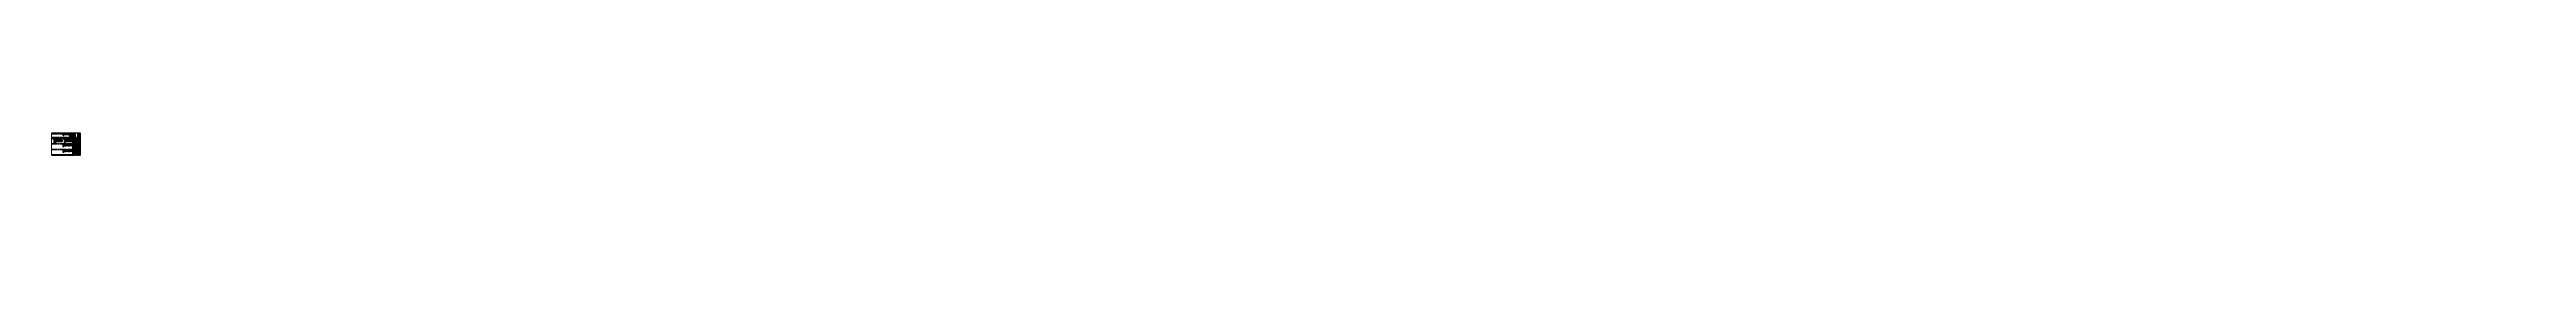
# Paper-space layout 'FA-202' of a CAD drawing. Header units: inches. Extents: x 0 to 2125, y -28 to 24.
# The model-space entities are those that its viewports show. They can reach past a viewport. Long polylines and large blocks are cut down to what shows.
import ezdxf
from ezdxf import colors
from ezdxf.entities.mleader import LeaderData, LeaderLine
from ezdxf.enums import TextEntityAlignment as Align
from ezdxf.math import Vec2, Vec3

# ---------------------------------------------------------------- set-up
doc = ezdxf.new("R2010")
doc.units = ezdxf.units.IN
doc.header["$MEASUREMENT"] = 0
doc.set_wipeout_variables(frame=1)
doc.linetypes.add('PHANTOM2', pattern=[1.25, 0.625, -0.125, 0.125, -0.125, 0.125, -0.125])
for name, color, linetype, lineweight in [('F-ALRM-CTRL', 133, 'Continuous', 40), ('F-ALRM-DTCT', 23, 'Continuous', 40), ('F-ALRM-MANL', 23, 'Continuous', 40), ('F-ALRM-WIRE', 6, 'Continuous', 35), ('F-ALRM-WIRE-CTRL', 121, 'Continuous', 35), ('F-ALRM-WIRE-DTCT', 151, 'Continuous', 35), ('F-ANNO-CTRL', 121, 'Continuous', 25), ('F-ANNO-CTRL-ADDR', 113, 'Continuous', 25), ('F-ANNO-CTRL-DESC', 123, 'Continuous', 25), ('F-ANNO-CTRL-NOTE', 111, 'Continuous', 25), ('F-ANNO-DTCT', 151, 'Continuous', 25), ('F-ANNO-DTCT-ADDR', 143, 'Continuous', 25), ('F-ANNO-DTCT-DESC', 150, 'Continuous', 25), ('F-ANNO-DTCT-NOTE', 140, 'Continuous', 25), ('F-ANNO-INDC-NOTE', 110, 'Continuous', 25), ('F-ANNO-POWR', 140, 'Continuous', 25), ('F-ANNO-TEXT', 7, 'Continuous', 25), ('F-ANNO-WIPE', 7, 'Continuous', 0), ('G-TTLB-TEXT', 7, 'Continuous', 25)]:
    doc.layers.add(name, color=color, linetype=linetype, lineweight=lineweight)
doc.styles.add('Body', font='', dxfattribs={"height": 0.09375})
doc.styles.add('Body_Symbols', font='', dxfattribs={"height": 0.0675})
doc.styles.add('MtXpl_Arial_Narrow', font='arial.ttf')
doc.styles.get("Standard").update_dxf_attribs({"font": 'arial.ttf'})
doc.styles.add('SubHeading', font='', dxfattribs={"height": 0.125})
doc.styles.get('Body').set_extended_font_data('Arial Narrow')
doc.styles.get('Body_Symbols').set_extended_font_data('Arial Narrow')
doc.styles.get('SubHeading').set_extended_font_data('Arial Narrow', bold=True)

# ---------------------------------------------------------------- blocks, each defined once
blk = doc.blocks.new('*U15')
at = {"linetype": 'ByBlock', "lineweight": -2, "ltscale": 0.5}
blk.add_wipeout([(-0.1, 0.1), (-0.1, 0), (-0.1, -0.1), (0.1, -0.1), (0.1, 0), (0.1, 0.1)], dxfattribs=at).dxf.layer = 'F-ANNO-WIPE'
at = {"color": 0, "linetype": 'ByBlock', "lineweight": -2, "ltscale": 0.5}
for q in [(0, 0.2), (0, 0.1), (0, 0.1)]:
    blk.add_line((0, 0.1), q, dxfattribs=at)
blk.add_lwpolyline([(-0.1, 0), (-0.1, -0.1), (0.1, -0.1), (0.1, 0), (0.1, 0.1), (-0.1, 0.1)], close=True, dxfattribs=at)
at = {"color": 0, "linetype": 'ByBlock', "lineweight": -2, "style": 'Body'}
blk.add_text('S', height=0.0938, dxfattribs=at).set_placement((0, 0), align=Align.MIDDLE_CENTER)
at = {"color": 0, "linetype": 'ByBlock', "lineweight": -2, "style": 'Body', "flags": 9}
for tag, p in [('DEVTYPE', (0, -0.1)), ('POINTTYPE', (0, -0.1)), ('ELEVATION', (0, -0.2)), ('PID', (0, -0.2)), ('PID_SECONDARY', (0, -0.2)), ('WIREDROP', (0, -0.2))]:
    blk.add_attdef(tag, p, '', height=0.00937, dxfattribs=at)
at = {"layer": 'F-ANNO-DTCT', "style": 'Body', "flags": 8}
blk.add_attdef('WP', text='', height=0.0938, dxfattribs=at).set_placement((0.2, 0.1), align=Align.MIDDLE_CENTER)
blk.add_attdef('TYPE', text='', height=0.0938, dxfattribs=at).set_placement((0.1, -0.1), align=Align.MIDDLE_LEFT)
at = {"layer": 'F-ANNO-DTCT-ADDR', "style": 'Body', "flags": 8}
blk.add_attdef('ADDRESS', text='', height=0.0938, rotation=45, dxfattribs=at).set_placement((0, -0.2), align=Align.TOP_RIGHT)
at = {"layer": 'F-ANNO-DTCT-DESC', "lineweight": 30, "flags": 51}
blk.add_attdef('DESCRIPTION', text='', height=0.0938, rotation=45, dxfattribs=at).set_placement((0.2, -0.2), align=Align.TOP_RIGHT)
at = {"layer": 'F-ANNO-DTCT-NOTE', "linetype": 'ByBlock', "lineweight": -2, "style": 'Body', "flags": 8}
blk.add_attdef('NOTE', text='', height=0.0938, dxfattribs=at).set_placement((-0.1, 0.1), align=Align.MIDDLE_RIGHT)
at = {"layer": 'F-ANNO-DTCT-NOTE', "linetype": 'ByBlock', "lineweight": -2, "flags": 104}
blk.add_attdef('NOTES', text='', height=0.0938, dxfattribs=at).set_placement((-0.1, -0.1), align=Align.TOP_RIGHT)
blk = doc.blocks.new('*U2')
at = {"linetype": 'ByBlock', "lineweight": -2, "ltscale": 0.5}
blk.add_wipeout([(-0.1, 0), (-0.1, -0.1), (0.1, -0.1), (0.1, 0), (0.1, 0.1), (-0.1, 0.1)], dxfattribs=at).dxf.layer = 'F-ANNO-WIPE'
blk.add_lwpolyline([(-0.1, 0), (-0.1, -0.1), (0.1, -0.1), (0.1, 0), (0.1, 0.1), (-0.1, 0.1)], close=True, dxfattribs=at)
at = {"color": 0, "linetype": 'ByBlock', "lineweight": -2, "style": 'Body'}
blk.add_text('S', height=0.0938, dxfattribs=at).set_placement((0, 0), align=Align.MIDDLE_CENTER)
at = {"color": 0, "linetype": 'ByBlock', "lineweight": -2, "style": 'Body', "flags": 9}
for tag, p in [('DEVTYPE', (0, -0.1)), ('POINTTYPE', (0, -0.1)), ('ELEVATION', (0, -0.2)), ('PID', (0, -0.2)), ('PID_SECONDARY', (0, -0.2)), ('WIREDROP', (0, -0.2))]:
    blk.add_attdef(tag, p, '', height=0.00937, dxfattribs=at)
at = {"layer": 'F-ANNO-DTCT', "style": 'Body', "flags": 8}
for tag, p in [('WP', (-0.2, 0.1)), ('WG', (0.2, 0.1))]:
    blk.add_attdef(tag, text='', height=0.0938, dxfattribs=at).set_placement(p, align=Align.MIDDLE_CENTER)
blk.add_attdef('SMOKE_SENSOR_TYPE', text='', height=0.0938, dxfattribs=at).set_placement((0.1, -0.1), align=Align.MIDDLE_LEFT)
at = {"layer": 'F-ANNO-DTCT-ADDR', "style": 'Body', "flags": 8}
blk.add_attdef('ADDRESS', text='', height=0.0938, rotation=45, dxfattribs=at).set_placement((0, -0.2), align=Align.TOP_RIGHT)
at = {"layer": 'F-ANNO-DTCT-DESC', "linetype": 'ByBlock', "lineweight": -2, "flags": 51}
blk.add_attdef('DESCRIPTION', text='', height=0.0938, rotation=45, dxfattribs=at).set_placement((0.2, -0.2), align=Align.TOP_RIGHT)
at = {"layer": 'F-ANNO-DTCT-NOTE', "linetype": 'ByBlock', "lineweight": -2, "style": 'Body', "flags": 8}
blk.add_attdef('NOTE', text='', height=0.0938, dxfattribs=at).set_placement((-0.1, 0), align=Align.MIDDLE_CENTER)
at = {"layer": 'F-ANNO-DTCT-NOTE', "linetype": 'ByBlock', "lineweight": -2, "flags": 104}
blk.add_attdef('NOTES', text='', height=0.0938, dxfattribs=at).set_placement((-0.1, -0.1), align=Align.MIDDLE_RIGHT)
blk = doc.blocks.new('*U4')
at = {"linetype": 'ByBlock', "lineweight": -2, "ltscale": 0.5}
blk.add_wipeout([(-0.1, 0), (0.1, 0), (0.1, 0.2), (-0.1, 0.2)], dxfattribs=at).dxf.layer = 'F-ANNO-WIPE'
at = {"color": 0, "linetype": 'ByBlock', "lineweight": -2, "ltscale": 0.5}
blk.add_lwpolyline([(-0.1, 0), (0.1, 0), (0.1, 0.2), (-0.1, 0.2)], close=True, dxfattribs=at)
at = {"color": 0, "linetype": 'ByBlock', "lineweight": -2, "style": 'Body'}
blk.add_text('F', height=0.0938, dxfattribs=at).set_placement((0, 0.1), align=Align.MIDDLE_CENTER)
for tag, p, flags in [('RISER', (0, 0.1), 11), ('WIRE', (0, 0.1), 11), ('DEVTYPE', (0, 0), 9), ('POINTTYPE', (0, 0), 9), ('ELEVATION', (0, -0.1), 9), ('PID_PRIMARY', (0, -0.1), 9), ('PID_SECONDARY', (0, -0.1), 9), ('WIREDROP', (0, -0.1), 9)]:
    blk.add_attdef(tag, p, '', height=0.00937, dxfattribs=dict(at, flags=flags))
at = {"layer": 'F-ANNO-DTCT', "lineweight": 25, "style": 'Body', "flags": 8}
blk.add_attdef('WG', text='', height=0.0938, dxfattribs=at).set_placement((-0.2, 0), align=Align.MIDDLE_CENTER)
blk.add_attdef('WP', text='', height=0.0938, dxfattribs=at).set_placement((0.2, 0.2), align=Align.MIDDLE)
at = {"layer": 'F-ANNO-DTCT-ADDR', "style": 'Body', "flags": 8}
blk.add_attdef('ADDRESS', text='', height=0.0938, rotation=45, dxfattribs=at).set_placement((0, -0.1), align=Align.TOP_RIGHT)
at = {"layer": 'F-ANNO-DTCT-DESC', "lineweight": 30, "flags": 51}
blk.add_attdef('DESCRIPTION', text='', height=0.0938, rotation=45, dxfattribs=at).set_placement((0.2, -0.1), align=Align.TOP_RIGHT)
at = {"layer": 'F-ANNO-DTCT-NOTE', "lineweight": 25, "flags": 104}
blk.add_attdef('NOTES', text='', height=0.0938, dxfattribs=at).set_placement((-0.2, 0.2), align=Align.TOP_RIGHT)
at = {"layer": 'F-ANNO-DTCT-NOTE', "lineweight": 25, "style": 'Body'}
blk.add_attdef('NOTE', text='', height=0.0938, dxfattribs=at).set_placement((-0.2, 0.2), align=Align.MIDDLE_CENTER)
blk = doc.blocks.new('FA_AddressableModule2')
at = {"linetype": 'ByBlock', "lineweight": -2, "ltscale": 0.5}
blk.add_wipeout([(-0.1, 0.1), (-0.1, 0), (-0.1, -0.1), (0.1, -0.1), (0.1, 0), (0.1, 0.1)], dxfattribs=at).dxf.layer = 'F-ANNO-WIPE'
at = {"color": 0, "linetype": 'ByBlock', "lineweight": -2, "ltscale": 0.5}
blk.add_lwpolyline([(-0.1, 0.1), (-0.1, 0), (-0.1, -0.1), (0.1, -0.1), (0.1, 0), (0.1, 0.1)], close=True, dxfattribs=at)
at = {"color": 0, "lineweight": -3, "style": 'Body'}
blk.add_text('AIO', height=0.0859, dxfattribs=at).set_placement((0, 0), align=Align.MIDDLE_CENTER)
at = {"color": 0, "linetype": 'ByBlock', "lineweight": -2, "style": 'Body', "flags": 9}
for tag, p in [('DEVTYPE', (0, -0.1)), ('POINTTYPE', (0, -0.1)), ('ELEVATION', (0, -0.2)), ('PID', (0, -0.2)), ('PID_SECONDARY', (0, -0.2)), ('WIREDROP', (0, -0.2))]:
    blk.add_attdef(tag, p, '', height=0.00937, dxfattribs=at)
at = {"layer": 'F-ANNO-DTCT', "style": 'Body', "flags": 8}
blk.add_attdef('TYPE', text='', height=0.0938, dxfattribs=at).set_placement((0.1, -0.1), align=Align.MIDDLE_LEFT)
at = {"layer": 'F-ANNO-DTCT-ADDR', "style": 'Body', "flags": 8}
blk.add_attdef('ADDRESS', text='', height=0.0938, rotation=45, dxfattribs=at).set_placement((0, -0.2), align=Align.TOP_RIGHT)
at = {"layer": 'F-ANNO-DTCT-DESC', "lineweight": 30, "flags": 51}
blk.add_attdef('DESCRIPTION', text='', height=0.0938, rotation=45, dxfattribs=at).set_placement((0.2, -0.2), align=Align.TOP_RIGHT)
at = {"layer": 'F-ANNO-DTCT-NOTE', "linetype": 'ByBlock', "lineweight": -2, "flags": 104}
blk.add_attdef('NOTES', text='', height=0.0938, dxfattribs=at).set_placement((-0.1, 0), align=Align.MIDDLE_RIGHT)
at = {"layer": 'F-ANNO-DTCT-NOTE', "linetype": 'ByBlock', "lineweight": -2, "style": 'Body', "flags": 8}
blk.add_attdef('NOTE', text='', height=0.0938, dxfattribs=at).set_placement((-0.1, 0), align=Align.MIDDLE_CENTER)
at = {"layer": 'F-ANNO-POWR', "style": 'Body', "flags": 8}
blk.add_attdef('POWRTAG', text='', height=0.0938, dxfattribs=at).set_placement((-0.2, -0.2), align=Align.TOP_RIGHT)
blk = doc.blocks.new('FA_AOM')
at = {"linetype": 'ByBlock', "lineweight": -2, "ltscale": 0.5}
blk.add_wipeout([(-0.1, 0.1), (-0.1, 0), (-0.1, -0.1), (0.1, -0.1), (0.1, 0), (0.1, 0.1)], dxfattribs=at).dxf.layer = 'F-ANNO-WIPE'
at = {"color": 0, "linetype": 'ByBlock', "lineweight": -2, "ltscale": 0.5}
blk.add_lwpolyline([(-0.1, 0.1), (-0.1, 0), (-0.1, -0.1), (0.1, -0.1), (0.1, 0), (0.1, 0.1)], close=True, dxfattribs=at)
at = {"color": 0, "lineweight": -3, "style": 'Body_Symbols'}
blk.add_text('AOM', height=0.0675, dxfattribs=at).set_placement((0, 0), align=Align.MIDDLE_CENTER)
at = {"color": 0, "linetype": 'ByBlock', "lineweight": -2, "style": 'Body', "flags": 9}
for tag, p in [('DEVTYPE', (0, -0.1)), ('POINTTYPE', (0, -0.1)), ('ELEVATION', (0, -0.2)), ('PID', (0, -0.2)), ('PID_SECONDARY', (0, -0.2)), ('WIREDROP', (0, -0.2))]:
    blk.add_attdef(tag, p, '', height=0.00937, dxfattribs=at)
at = {"layer": 'F-ANNO-CTRL', "style": 'Body', "flags": 8}
blk.add_attdef('TYPE', text='', height=0.0938, dxfattribs=at).set_placement((0.1, -0.1), align=Align.MIDDLE_LEFT)
at = {"layer": 'F-ANNO-CTRL-ADDR', "style": 'Body', "flags": 8}
blk.add_attdef('ADDRESS', text='', height=0.0938, rotation=45, dxfattribs=at).set_placement((0, -0.2), align=Align.TOP_RIGHT)
at = {"layer": 'F-ANNO-CTRL-DESC', "lineweight": 30, "flags": 51}
blk.add_attdef('DESCRIPTION', text='', height=0.0938, rotation=45, dxfattribs=at).set_placement((0.2, -0.2), align=Align.TOP_RIGHT)
at = {"layer": 'F-ANNO-CTRL-NOTE', "linetype": 'ByBlock', "lineweight": -2, "style": 'Body', "flags": 8}
blk.add_attdef('NOTE', text='', height=0.0938, dxfattribs=at).set_placement((-0.1, 0.1), align=Align.TOP_RIGHT)
at = {"layer": 'F-ANNO-CTRL-NOTE', "linetype": 'ByBlock', "lineweight": -2, "flags": 104}
blk.add_attdef('NOTES', text='', height=0.0938, dxfattribs=at).set_placement((-0.1, 0), align=Align.TOP_RIGHT)
at = {"layer": 'F-ANNO-POWR', "style": 'Body', "flags": 8}
blk.add_attdef('POWRTAG', text='', height=0.0938, dxfattribs=at).set_placement((-0.2, -0.2), align=Align.TOP_RIGHT)
blk = doc.blocks.new('*U20')
at = {"linetype": 'ByBlock', "ltscale": 0.5}
blk.add_wipeout([(-0.1, 0.1), (-0.2, 0), (-0.1, -0.1), (0, -0.1), (0, 0), (0, -0.1), (0.1, -0.1), (0.2, 0), (0.1, 0.1), (0, 0.1), (0, 0), (0, 0.1)], dxfattribs=at).dxf.layer = 'F-ANNO-WIPE'
at = {"linetype": 'ByBlock', "lineweight": -2, "ltscale": 0.5}
blk.add_lwpolyline([(0, 0), (0, 0.1), (-0.1, 0.1), (-0.2, 0), (-0.1, -0.1), (0, -0.1), (0, 0), (0, -0.1), (0.1, -0.1), (0.2, 0), (0.1, 0.1), (0, 0.1)], close=True, dxfattribs=at)
at = {"color": 0, "linetype": 'ByBlock', "lineweight": -2, "const_width": 0.01}
blk.add_lwpolyline([(0.1, 0), (0.1, 0.1)], dxfattribs=at)
at = {"color": 0, "linetype": 'ByBlock', "lineweight": -2, "const_width": 0.0299}
blk.add_lwpolyline([(0.1, 0, 1), (0.1, 0, 1)], format="xyb", close=True, dxfattribs=at)
at = {"color": 0, "linetype": 'ByBlock', "lineweight": -2, "style": 'Body'}
blk.add_text('S', height=0.0938, dxfattribs=at).set_placement((-0.1, 0), align=Align.MIDDLE_CENTER)
at = {"color": 0, "linetype": 'ByBlock', "lineweight": -2, "style": 'Body', "flags": 9}
for tag, p in [('DEVTYPE', (0, -0.1)), ('POINTTYPE', (0, -0.1)), ('ELEVATION', (0, -0.2)), ('PID', (0, -0.2)), ('PID_SECONDARY', (0, -0.2)), ('WIREDROP', (0, -0.2))]:
    blk.add_attdef(tag, p, '', height=0.00937, dxfattribs=at)
at = {"layer": 'F-ANNO-DTCT', "style": 'Body', "flags": 8}
for tag, p in [('WP', (-0.3, 0.1)), ('WG', (0.3, 0.1))]:
    blk.add_attdef(tag, text='', height=0.0938, dxfattribs=at).set_placement(p, align=Align.MIDDLE_CENTER)
blk.add_attdef('SMOKE_SENSOR_TYPE', text='', height=0.0938, dxfattribs=at).set_placement((0.2, -0.1), align=Align.MIDDLE_LEFT)
at = {"layer": 'F-ANNO-DTCT-ADDR', "style": 'Body', "flags": 8}
blk.add_attdef('ADDRESS', text='', height=0.0938, rotation=45, dxfattribs=at).set_placement((0, -0.2), align=Align.TOP_RIGHT)
at = {"layer": 'F-ANNO-DTCT-DESC', "lineweight": 30, "flags": 51}
blk.add_attdef('DESCRIPTION', text='', height=0.0938, rotation=45, dxfattribs=at).set_placement((0.2, -0.2), align=Align.TOP_RIGHT)
at = {"layer": 'F-ANNO-DTCT-NOTE', "linetype": 'ByBlock', "lineweight": -2, "flags": 104}
blk.add_attdef('NOTES', text='', height=0.0938, dxfattribs=at).set_placement((-0.2, -0.1), align=Align.MIDDLE_RIGHT)
at = {"layer": 'F-ANNO-DTCT-NOTE', "linetype": 'ByBlock', "lineweight": -2, "style": 'Body', "flags": 8}
blk.add_attdef('NOTE', text='', height=0.0938, dxfattribs=at).set_placement((-0.2, -0.1), align=Align.MIDDLE_CENTER)
blk = doc.blocks.new('*U113')
at = {"linetype": 'ByBlock', "lineweight": -2, "ltscale": 0.5}
blk.add_wipeout([(-0.1, 0), (-0.1, -0.1), (0.1, -0.1), (0.1, 0), (0.1, 0.1), (-0.1, 0.1)], dxfattribs=at).dxf.layer = 'F-ANNO-WIPE'
blk.add_lwpolyline([(-0.1, 0), (-0.1, -0.1), (0.1, -0.1), (0.1, 0), (0.1, 0.1), (-0.1, 0.1)], close=True, dxfattribs=at)
at = {"color": 0, "linetype": 'ByBlock', "lineweight": -2, "style": 'Body'}
blk.add_text('S', height=0.0938, dxfattribs=at).set_placement((0, 0), align=Align.MIDDLE_CENTER)
at = {"color": 0, "linetype": 'ByBlock', "lineweight": -2, "style": 'Body', "flags": 9}
for tag, p in [('DEVTYPE', (0, -0.1)), ('POINTTYPE', (0, -0.1)), ('ELEVATION', (0, -0.2)), ('PID', (0, -0.2)), ('PID_SECONDARY', (0, -0.2)), ('WIREDROP', (0, -0.2))]:
    blk.add_attdef(tag, p, '', height=0.00937, dxfattribs=at)
at = {"layer": 'F-ANNO-DTCT', "style": 'Body', "flags": 8}
for tag, p in [('WP', (-0.2, 0.1)), ('WG', (0.2, 0.1))]:
    blk.add_attdef(tag, text='', height=0.0938, dxfattribs=at).set_placement(p, align=Align.MIDDLE_CENTER)
blk.add_attdef('SMOKE_SENSOR_TYPE', text='', height=0.0938, dxfattribs=at).set_placement((0.1, -0.1), align=Align.MIDDLE_LEFT)
at = {"layer": 'F-ANNO-DTCT-ADDR', "style": 'Body', "flags": 8}
blk.add_attdef('ADDRESS', text='', height=0.0938, rotation=45, dxfattribs=at).set_placement((-0.3, -0.2), align=Align.TOP_RIGHT)
at = {"layer": 'F-ANNO-DTCT-DESC', "linetype": 'ByBlock', "lineweight": -2, "flags": 51}
blk.add_attdef('DESCRIPTION', text='', height=0.0938, rotation=45, dxfattribs=at).set_placement((-0.1, -0.2), align=Align.TOP_RIGHT)
at = {"layer": 'F-ANNO-DTCT-NOTE', "linetype": 'ByBlock', "lineweight": -2, "style": 'Body', "flags": 8}
blk.add_attdef('NOTE', text='', height=0.0938, dxfattribs=at).set_placement((-0.1, 0), align=Align.MIDDLE_CENTER)
at = {"layer": 'F-ANNO-DTCT-NOTE', "linetype": 'ByBlock', "lineweight": -2, "flags": 104}
blk.add_attdef('NOTES', text='', height=0.0938, dxfattribs=at).set_placement((-0.1, -0.1), align=Align.MIDDLE_RIGHT)
blk = doc.blocks.new('*U115')
at = {"linetype": 'ByBlock', "lineweight": -2, "ltscale": 0.5}
blk.add_wipeout([(-0.1, 0), (-0.1, -0.1), (0.1, -0.1), (0.1, 0), (0.1, 0.1), (-0.1, 0.1)], dxfattribs=at).dxf.layer = 'F-ANNO-WIPE'
blk.add_lwpolyline([(-0.1, 0), (-0.1, -0.1), (0.1, -0.1), (0.1, 0), (0.1, 0.1), (-0.1, 0.1)], close=True, dxfattribs=at)
at = {"color": 0, "linetype": 'ByBlock', "lineweight": -2, "style": 'Body'}
blk.add_text('S', height=0.0938, dxfattribs=at).set_placement((0, 0), align=Align.MIDDLE_CENTER)
at = {"color": 0, "linetype": 'ByBlock', "lineweight": -2, "style": 'Body', "flags": 9}
for tag, p in [('DEVTYPE', (0, -0.1)), ('POINTTYPE', (0, -0.1)), ('ELEVATION', (0, -0.2)), ('PID', (0, -0.2)), ('PID_SECONDARY', (0, -0.2)), ('WIREDROP', (0, -0.2))]:
    blk.add_attdef(tag, p, '', height=0.00937, dxfattribs=at)
at = {"layer": 'F-ANNO-DTCT', "style": 'Body', "flags": 8}
for tag, p in [('WP', (-0.2, 0.1)), ('WG', (0.2, 0.1))]:
    blk.add_attdef(tag, text='', height=0.0938, dxfattribs=at).set_placement(p, align=Align.MIDDLE_CENTER)
blk.add_attdef('SMOKE_SENSOR_TYPE', text='', height=0.0938, dxfattribs=at).set_placement((0.1, -0.1), align=Align.MIDDLE_LEFT)
at = {"layer": 'F-ANNO-DTCT-ADDR', "style": 'Body', "flags": 8}
blk.add_attdef('ADDRESS', text='', height=0.0938, rotation=45, dxfattribs=at).set_placement((-0.3, -0.2), align=Align.TOP_RIGHT)
at = {"layer": 'F-ANNO-DTCT-DESC', "linetype": 'ByBlock', "lineweight": -2, "flags": 51}
blk.add_attdef('DESCRIPTION', text='', height=0.0938, rotation=45, dxfattribs=at).set_placement((-0.1, -0.2), align=Align.TOP_RIGHT)
at = {"layer": 'F-ANNO-DTCT-NOTE', "linetype": 'ByBlock', "lineweight": -2, "style": 'Body', "flags": 8}
blk.add_attdef('NOTE', text='', height=0.0938, dxfattribs=at).set_placement((-0.1, 0), align=Align.MIDDLE_CENTER)
at = {"layer": 'F-ANNO-DTCT-NOTE', "linetype": 'ByBlock', "lineweight": -2, "flags": 104}
blk.add_attdef('NOTES', text='', height=0.0938, dxfattribs=at).set_placement((-0.1, -0.1), align=Align.MIDDLE_RIGHT)
blk = doc.blocks.new('*U116')
at = {"linetype": 'ByBlock', "lineweight": -2, "ltscale": 0.5}
blk.add_wipeout([(-0.1, 0.1), (-0.1, 0), (-0.1, -0.1), (0.1, -0.1), (0.1, 0), (0.1, 0.1)], dxfattribs=at).dxf.layer = 'F-ANNO-WIPE'
at = {"color": 0, "linetype": 'ByBlock', "lineweight": -2, "ltscale": 0.5}
blk.add_lwpolyline([(-0.1, 0.1), (-0.1, 0), (-0.1, -0.1), (0.1, -0.1), (0.1, 0), (0.1, 0.1)], close=True, dxfattribs=at)
at = {"color": 0, "lineweight": -3, "style": 'Body'}
blk.add_text('AIM', height=0.082, dxfattribs=at).set_placement((0, 0), align=Align.MIDDLE_CENTER)
at = {"color": 0, "linetype": 'ByBlock', "lineweight": -2, "style": 'Body', "flags": 9}
for tag, p in [('DEVTYPE', (0, -0.1)), ('POINTTYPE', (0, -0.1)), ('ELEVATION', (0, -0.2)), ('PID', (0, -0.2)), ('PID_SECONDARY', (0, -0.2)), ('WIREDROP', (0, -0.2))]:
    blk.add_attdef(tag, p, '', height=0.00937, dxfattribs=at)
at = {"layer": 'F-ANNO-DTCT', "style": 'Body', "flags": 8}
blk.add_attdef('WP', text='', height=0.0938, dxfattribs=at).set_placement((0.2, 0.1), align=Align.MIDDLE_CENTER)
at = {"layer": 'F-ANNO-DTCT-ADDR', "style": 'Body', "flags": 8}
blk.add_attdef('ADDRESS', text='', height=0.0938, rotation=45, dxfattribs=at).set_placement((-0.3, -0.2), align=Align.TOP_RIGHT)
at = {"layer": 'F-ANNO-DTCT-DESC', "lineweight": 30, "flags": 51}
blk.add_attdef('DESCRIPTION', text='', height=0.0938, rotation=45, dxfattribs=at).set_placement((-0.1, -0.2), align=Align.TOP_RIGHT)
at = {"layer": 'F-ANNO-DTCT-NOTE', "linetype": 'ByBlock', "lineweight": -2, "style": 'Body', "flags": 8}
blk.add_attdef('NOTE', text='', height=0.0938, dxfattribs=at).set_placement((-0.1, 0.1), align=Align.TOP_RIGHT)
at = {"layer": 'F-ANNO-DTCT-NOTE', "linetype": 'ByBlock', "lineweight": -2, "flags": 104}
blk.add_attdef('NOTES', text='', height=0.0938, dxfattribs=at).set_placement((-0.1, 0), align=Align.TOP_RIGHT)
at = {"layer": 'F-ANNO-POWR', "style": 'Body', "flags": 8}
blk.add_attdef('POWRTAG', text='', height=0.0938, dxfattribs=at).set_placement((-0.2, -0.2), align=Align.TOP_RIGHT)
blk = doc.blocks.new('*U87')
at = {"color": 0}
for centre, major_axis in [((-0.046875, 0), (-0.046875, 0)), ((0.046875, 0), (0.046875, 0))]:
    blk.add_ellipse(centre, major_axis=major_axis, ratio=0.7409254971, start_param=0, end_param=3.1415926536, dxfattribs=at)
blk = doc.blocks.new('WireTagLoop')
at = {"color": 0, "linetype": 'ByBlock', "lineweight": -2}
blk.add_lwpolyline([(-1, 1, 0.999484), (-1, -1), (1, -1, 0.999484), (1, 1, 0.000258)], format="xyb", close=True, dxfattribs=at)
blk = doc.blocks.new('*U75')
at = {"color": 0, "linetype": 'ByBlock'}
for centre, major_axis in [((-0.1, 0), (0, 0.0469)), ((0.1, 0), (0, 0.0469)), ((-0.1, 0), (0, -0.0469)), ((0.1, 0), (0, -0.0469))]:
    blk.add_ellipse(centre, major_axis=major_axis, ratio=0.740925, start_param=0, end_param=3.141593, dxfattribs=at)
blk = doc.blocks.new('*U68')
at = {"linetype": 'ByBlock', "lineweight": -2, "ltscale": 0.5}
blk.add_lwpolyline([(0.1, 0), (0.1, 0.2), (-0.1, 0.2), (-0.1, 0)], close=True, dxfattribs=at)
blk.add_wipeout([(-0.1, 0.2), (0.1, 0.2), (0.1, 0), (-0.1, 0)], dxfattribs=at).dxf.layer = 'F-ANNO-WIPE'
at = {"color": 0, "lineweight": -3, "style": 'Body'}
blk.add_text('VS', height=0.0938, dxfattribs=at).set_placement((0, 0.1), align=Align.MIDDLE_CENTER)
at = {"color": 0, "linetype": 'ByBlock', "lineweight": -2, "style": 'Body', "flags": 9}
for tag, p in [('DEVTYPE', (0, 0)), ('POINTTYPE', (0, 0)), ('ELEVATION', (0, -0.1)), ('PID', (0, -0.1)), ('PID_SECONDARY', (0, -0.1)), ('WIREDROP', (0, -0.1))]:
    blk.add_attdef(tag, p, '', height=0.00937, dxfattribs=at)
at = {"layer": 'F-ANNO-DTCT-ADDR', "style": 'Body', "flags": 8}
blk.add_attdef('ADDRESS', text='', height=0.0938, dxfattribs=at).set_placement((0, -0.1), align=Align.TOP_RIGHT)
at = {"layer": 'F-ANNO-DTCT-DESC', "lineweight": 30, "flags": 104}
blk.add_attdef('DESCRIPTION', text='', height=0.0938, dxfattribs=at).set_placement((0.2, -0.1), align=Align.TOP_RIGHT)
at = {"layer": 'F-ANNO-DTCT-NOTE', "linetype": 'ByBlock', "lineweight": -2, "flags": 104}
blk.add_attdef('NOTES', text='', height=0.0938, dxfattribs=at).set_placement((-0.2, 0), align=Align.MIDDLE_RIGHT)
at = {"layer": 'F-ANNO-DTCT-NOTE', "linetype": 'ByBlock', "lineweight": -2, "style": 'Body', "flags": 8}
blk.add_attdef('NOTE', text='', height=0.0938, dxfattribs=at).set_placement((-0.2, 0), align=Align.MIDDLE_CENTER)
blk = doc.blocks.new('*U110')
at = {"color": 0, "linetype": 'ByBlock', "lineweight": -2}
blk.add_lwpolyline([(0, 0), (0, 0), (-0.1, 0), (0.1, 0.1), (-0.1, 0.1), (0.1, 0.1), (-0.1, 0.2), (0.1, 0.2), (0, 0.2), (0, 0.2)], dxfattribs=at)
at = {"layer": 'F-ANNO-INDC-NOTE', "lineweight": -3, "style": 'Body'}
blk.add_text('6.8K', height=0.0938, dxfattribs=at).set_placement((0.1, 0.3), align=Align.MIDDLE_RIGHT)
blk.add_attdef('CIRCUIT', text='', height=0.0938, dxfattribs=at).set_placement((0, 0.3), align=Align.MIDDLE_RIGHT)
blk = doc.blocks.new('*U12')
at = {"linetype": 'ByBlock', "lineweight": -2, "ltscale": 0.5}
blk.add_wipeout([(-0.1, 0.2), (0.1, 0.2), (0.1, 0), (-0.1, 0)], dxfattribs=at).dxf.layer = 'F-ANNO-WIPE'
blk.add_lwpolyline([(0.1, 0), (0.1, 0.2), (-0.1, 0.2), (-0.1, 0)], close=True, dxfattribs=at)
at = {"color": 0, "lineweight": -3, "style": 'Body'}
blk.add_text('WF', height=0.0938, dxfattribs=at).set_placement((0, 0.1), align=Align.MIDDLE_CENTER)
at = {"color": 0, "linetype": 'ByBlock', "lineweight": -2, "style": 'Body', "flags": 9}
for tag, p in [('DEVTYPE', (0, 0)), ('POINTTYPE', (0, 0)), ('ELEVATION', (0, -0.1)), ('PID', (0, -0.1)), ('PID_SECONDARY', (0, -0.1)), ('WIREDROP', (0, -0.1))]:
    blk.add_attdef(tag, p, '', height=0.00937, dxfattribs=at)
at = {"layer": 'F-ANNO-DTCT-ADDR', "style": 'Body', "flags": 8}
blk.add_attdef('ADDRESS', text='', height=0.0938, dxfattribs=at).set_placement((0, -0.1), align=Align.TOP_RIGHT)
at = {"layer": 'F-ANNO-DTCT-DESC', "lineweight": 30, "flags": 104}
blk.add_attdef('DESCRIPTION', text='', height=0.0938, dxfattribs=at).set_placement((0.2, -0.1), align=Align.TOP_RIGHT)
at = {"layer": 'F-ANNO-DTCT-NOTE', "linetype": 'ByBlock', "lineweight": -2, "flags": 104}
blk.add_attdef('NOTES', text='', height=0.0938, dxfattribs=at).set_placement((-0.2, 0), align=Align.MIDDLE_RIGHT)
at = {"layer": 'F-ANNO-DTCT-NOTE', "linetype": 'ByBlock', "lineweight": -2, "style": 'Body', "flags": 8}
blk.add_attdef('NOTE', text='', height=0.0938, dxfattribs=at).set_placement((-0.2, 0), align=Align.MIDDLE_CENTER)
blk = doc.blocks.new('*U111')
at = {"color": 0, "linetype": 'ByBlock', "lineweight": -2}
blk.add_lwpolyline([(0, 0), (0, 0), (-0.1, 0), (0.1, 0.1), (-0.1, 0.1), (0.1, 0.1), (-0.1, 0.2), (0.1, 0.2), (0, 0.2), (0, 0.2)], dxfattribs=at)
at = {"layer": 'F-ANNO-INDC-NOTE', "lineweight": -3, "style": 'Body'}
blk.add_text('6.8K', height=0.0938, dxfattribs=at).set_placement((0.1, 0.3), align=Align.MIDDLE_RIGHT)
blk.add_attdef('CIRCUIT', text='', height=0.0938, dxfattribs=at).set_placement((0, 0.3), align=Align.MIDDLE_RIGHT)

msp = doc.modelspace()

# ---------------------------------------------------------------- linework, layer by layer
at = {"layer": 'Defpoints', "color": 3}
msp.add_lwpolyline([(171, 23.2), (206.7, 23.2), (206.7, 50.5), (171, 50.5)], close=True, dxfattribs=at)
at = {"layer": 'Defpoints', "color": 1}
msp.add_lwpolyline([(171, -6.2), (206.7, -6.2), (206.7, 23.9), (171, 23.9)], close=True, dxfattribs=at)
at = {"layer": 'F-ALRM-WIRE-DTCT'}
for p, q in [((174, 40.2), (184, 40.2)), ((174, 38.8), (176, 38.8)), ((186, 48.9), (196.7, 48.9)), ((186, 44.6), (196.7, 44.6)), ((186, 35.1), (196.2, 35.1)), ((186.8, 43.1), (196.7, 43.1)), ((186.8, 41.7), (196.7, 41.7)), ((186.8, 40.2), (196.7, 40.2)), ((186.8, 38.8), (187.2, 38.8)), ((193.2, 47.2), (196.7, 47.2)), ((186, 28.2), (196.2, 28.2)), ((186, 23.1), (196.2, 23.1))]:
    msp.add_line(p, q, dxfattribs=at)
for points in [[(202.9, 44.6), (202.9, 44.4)], [(202.9, 44), (202.9, 29.8)], [(204.4, 48.9), (204.4, 48.6)], [(204.4, 48.3), (204.4, 47.2)], [(204.4, 46.8), (204.4, 45.7)], [(204.4, 45.4), (204.4, 42.9)], [(204.4, 42.6), (204.4, 41.5)], [(204.4, 41.1), (204.4, 36.7)], [(204.4, 36.3), (204.4, 35.2)], [(204.4, 34.9), (204.4, 33.7)], [(204.4, 33.4), (204.4, 28.3)], [(206, 48.9), (206, 48.6)], [(206, 48.3), (206, 47.2)], [(206, 46.8), (206, 37.6)], [(206, 37.3), (206, 36.7)], [(206, 36.3), (206, 23.8)], [(202.9, 29.4), (202.9, 16)], [(204.4, 28), (204.4, 26.9)], [(204.4, 26.5), (204.4, 22.9)], [(206, 23.6), (206, 22.9)]]:
    msp.add_lwpolyline(points, dxfattribs=at)

# ---------------------------------------------------------------- next in the draw order: block references
at = {"layer": 'F-ALRM-DTCT'}
ref = msp.add_blockref('*U15', (182.7, 40.2), dxfattribs=at)
ref.add_attrib('ADDRESS', 'M2-107', dxfattribs={"layer": 'F-ANNO-DTCT-ADDR', "height": 0.0938, "rotation": 45, "style": 'Body'}).set_placement((182.7, 40), align=Align.TOP_RIGHT)

# ---------------------------------------------------------------- next in the draw order: linework, layer by layer
at = {"layer": 'F-ALRM-WIRE-DTCT'}
for p, q in [((173.3, 44.6), (184, 44.6)), ((174, 43.1), (184, 43.1)), ((174, 41.7), (184, 41.7)), ((186, 36.9), (196.2, 36.9)), ((186, 30), (196.2, 30))]:
    msp.add_line(p, q, dxfattribs=at)

# ---------------------------------------------------------------- next in the draw order: block references
at = {"layer": 'F-ALRM-DTCT'}
ref = msp.add_blockref('*U2', (187.2, 23.1), dxfattribs=at)
ref.add_attrib('ADDRESS', 'M1-140', dxfattribs={"layer": 'F-ANNO-DTCT-ADDR', "height": 0.0938, "rotation": 45, "style": 'Body'}).set_placement((187.2, 22.9), align=Align.TOP_RIGHT)

# ---------------------------------------------------------------- next in the draw order: block references
ref = msp.add_blockref('*U2', (188, 23.1), dxfattribs=at)
ref.add_attrib('ADDRESS', 'M1-141', dxfattribs={"layer": 'F-ANNO-DTCT-ADDR', "height": 0.0938, "rotation": 45, "style": 'Body'}).set_placement((188, 22.9), align=Align.TOP_RIGHT)

# ---------------------------------------------------------------- next in the draw order: block references
ref = msp.add_blockref('*U2', (188.7, 23.1), dxfattribs=at)
ref.add_attrib('ADDRESS', 'M1-142', dxfattribs={"layer": 'F-ANNO-DTCT-ADDR', "height": 0.0938, "rotation": 45, "style": 'Body'}).set_placement((188.7, 22.9), align=Align.TOP_RIGHT)

# ---------------------------------------------------------------- next in the draw order: block references
ref = msp.add_blockref('*U2', (189.5, 23.1), dxfattribs=at)
ref.add_attrib('ADDRESS', 'M1-143', dxfattribs={"layer": 'F-ANNO-DTCT-ADDR', "height": 0.0938, "rotation": 45, "style": 'Body'}).set_placement((189.5, 22.9), align=Align.TOP_RIGHT)

# ---------------------------------------------------------------- next in the draw order: block references
ref = msp.add_blockref('*U2', (190.2, 23.1), dxfattribs=at)
ref.add_attrib('ADDRESS', 'M1-144', dxfattribs={"layer": 'F-ANNO-DTCT-ADDR', "height": 0.0938, "rotation": 45, "style": 'Body'}).set_placement((190.2, 22.9), align=Align.TOP_RIGHT)

# ---------------------------------------------------------------- next in the draw order: block references
ref = msp.add_blockref('*U2', (191, 23.1), dxfattribs=at)
ref.add_attrib('ADDRESS', 'M1-145', dxfattribs={"layer": 'F-ANNO-DTCT-ADDR', "height": 0.0938, "rotation": 45, "style": 'Body'}).set_placement((191, 22.9), align=Align.TOP_RIGHT)

# ---------------------------------------------------------------- next in the draw order: block references
ref = msp.add_blockref('*U2', (191.7, 23.1), dxfattribs=at)
ref.add_attrib('ADDRESS', 'M1-146', dxfattribs={"layer": 'F-ANNO-DTCT-ADDR', "height": 0.0938, "rotation": 45, "style": 'Body'}).set_placement((191.7, 22.9), align=Align.TOP_RIGHT)

# ---------------------------------------------------------------- next in the draw order: block references
at = {"layer": 'F-ALRM-MANL'}
ref = msp.add_blockref('*U4', (192.5, 23), dxfattribs=at)
ref.add_attrib('ADDRESS', 'M1-147', dxfattribs={"layer": 'F-ANNO-DTCT-ADDR', "height": 0.0938, "rotation": 45, "style": 'Body'}).set_placement((192.5, 22.9), align=Align.TOP_RIGHT)

# ---------------------------------------------------------------- next in the draw order: block references
at = {"layer": 'F-ALRM-DTCT'}
ref = msp.add_blockref('*U2', (193.2, 23.1), dxfattribs=at)
ref.add_attrib('ADDRESS', 'M1-148', dxfattribs={"layer": 'F-ANNO-DTCT-ADDR', "height": 0.0938, "rotation": 45, "style": 'Body'}).set_placement((193.2, 22.9), align=Align.TOP_RIGHT)

# ---------------------------------------------------------------- next in the draw order: block references
ref = msp.add_blockref('*U2', (194, 23.1), dxfattribs=at)
ref.add_attrib('ADDRESS', 'M1-149', dxfattribs={"layer": 'F-ANNO-DTCT-ADDR', "height": 0.0938, "rotation": 45, "style": 'Body'}).set_placement((194, 22.9), align=Align.TOP_RIGHT)

# ---------------------------------------------------------------- next in the draw order: block references
ref = msp.add_blockref('*U2', (194.7, 23.1), dxfattribs=at)
ref.add_attrib('ADDRESS', 'M1-150', dxfattribs={"layer": 'F-ANNO-DTCT-ADDR', "height": 0.0938, "rotation": 45, "style": 'Body'}).set_placement((194.7, 22.9), align=Align.TOP_RIGHT)

# ---------------------------------------------------------------- next in the draw order: block references
ref = msp.add_blockref('*U2', (195.5, 23.1), dxfattribs=at)
ref.add_attrib('ADDRESS', 'M1-151', dxfattribs={"layer": 'F-ANNO-DTCT-ADDR', "height": 0.0938, "rotation": 45, "style": 'Body'}).set_placement((195.5, 22.9), align=Align.TOP_RIGHT)

# ---------------------------------------------------------------- next in the draw order: block references
at = {"layer": 'F-ALRM-MANL'}
ref = msp.add_blockref('*U4', (196.2, 23), dxfattribs=at)
ref.add_attrib('ADDRESS', 'M1-152', dxfattribs={"layer": 'F-ANNO-DTCT-ADDR', "height": 0.0938, "rotation": 45, "style": 'Body'}).set_placement((196.2, 22.9), align=Align.TOP_RIGHT)

# ---------------------------------------------------------------- next in the draw order: block references
at = {"layer": 'F-ALRM-DTCT'}
ref = msp.add_blockref('*U2', (187.2, 30), dxfattribs=at)
ref.add_attrib('ADDRESS', 'M2-21', dxfattribs={"layer": 'F-ANNO-DTCT-ADDR', "height": 0.0938, "rotation": 45, "style": 'Body'}).set_placement((187.2, 29.8), align=Align.TOP_RIGHT)

# ---------------------------------------------------------------- next in the draw order: block references
ref = msp.add_blockref('*U2', (188, 30), dxfattribs=at)
ref.add_attrib('ADDRESS', 'M2-22', dxfattribs={"layer": 'F-ANNO-DTCT-ADDR', "height": 0.0938, "rotation": 45, "style": 'Body'}).set_placement((188, 29.8), align=Align.TOP_RIGHT)

# ---------------------------------------------------------------- next in the draw order: block references
ref = msp.add_blockref('*U2', (188.7, 30), dxfattribs=at)
ref.add_attrib('ADDRESS', 'M2-23', dxfattribs={"layer": 'F-ANNO-DTCT-ADDR', "height": 0.0938, "rotation": 45, "style": 'Body'}).set_placement((188.7, 29.8), align=Align.TOP_RIGHT)

# ---------------------------------------------------------------- next in the draw order: block references
ref = msp.add_blockref('*U2', (189.5, 30), dxfattribs=at)
ref.add_attrib('ADDRESS', 'M2-24', dxfattribs={"layer": 'F-ANNO-DTCT-ADDR', "height": 0.0938, "rotation": 45, "style": 'Body'}).set_placement((189.5, 29.8), align=Align.TOP_RIGHT)

# ---------------------------------------------------------------- next in the draw order: block references
ref = msp.add_blockref('*U2', (190.2, 30), dxfattribs=at)
ref.add_attrib('ADDRESS', 'M2-25', dxfattribs={"layer": 'F-ANNO-DTCT-ADDR', "height": 0.0938, "rotation": 45, "style": 'Body'}).set_placement((190.2, 29.8), align=Align.TOP_RIGHT)

# ---------------------------------------------------------------- next in the draw order: block references
ref = msp.add_blockref('*U2', (191, 30), dxfattribs=at)
ref.add_attrib('ADDRESS', 'M2-26', dxfattribs={"layer": 'F-ANNO-DTCT-ADDR', "height": 0.0938, "rotation": 45, "style": 'Body'}).set_placement((191, 29.8), align=Align.TOP_RIGHT)

# ---------------------------------------------------------------- next in the draw order: block references
ref = msp.add_blockref('*U2', (191.7, 30), dxfattribs=at)
ref.add_attrib('ADDRESS', 'M2-27', dxfattribs={"layer": 'F-ANNO-DTCT-ADDR', "height": 0.0938, "rotation": 45, "style": 'Body'}).set_placement((191.7, 29.8), align=Align.TOP_RIGHT)

# ---------------------------------------------------------------- next in the draw order: block references
at = {"layer": 'F-ALRM-MANL'}
ref = msp.add_blockref('*U4', (192.5, 29.9), dxfattribs=at)
ref.add_attrib('ADDRESS', 'M2-28', dxfattribs={"layer": 'F-ANNO-DTCT-ADDR', "height": 0.0938, "rotation": 45, "style": 'Body'}).set_placement((192.5, 29.8), align=Align.TOP_RIGHT)

# ---------------------------------------------------------------- next in the draw order: block references
at = {"layer": 'F-ALRM-DTCT'}
ref = msp.add_blockref('*U2', (193.2, 30), dxfattribs=at)
ref.add_attrib('ADDRESS', 'M2-29', dxfattribs={"layer": 'F-ANNO-DTCT-ADDR', "height": 0.0938, "rotation": 45, "style": 'Body'}).set_placement((193.2, 29.8), align=Align.TOP_RIGHT)

# ---------------------------------------------------------------- next in the draw order: block references
ref = msp.add_blockref('*U2', (194, 30), dxfattribs=at)
ref.add_attrib('ADDRESS', 'M2-30', dxfattribs={"layer": 'F-ANNO-DTCT-ADDR', "height": 0.0938, "rotation": 45, "style": 'Body'}).set_placement((194, 29.8), align=Align.TOP_RIGHT)

# ---------------------------------------------------------------- next in the draw order: block references
ref = msp.add_blockref('*U2', (194.7, 30), dxfattribs=at)
ref.add_attrib('ADDRESS', 'M2-31', dxfattribs={"layer": 'F-ANNO-DTCT-ADDR', "height": 0.0938, "rotation": 45, "style": 'Body'}).set_placement((194.7, 29.8), align=Align.TOP_RIGHT)

# ---------------------------------------------------------------- next in the draw order: block references
ref = msp.add_blockref('*U2', (195.5, 30), dxfattribs=at)
ref.add_attrib('ADDRESS', 'M2-32', dxfattribs={"layer": 'F-ANNO-DTCT-ADDR', "height": 0.0938, "rotation": 45, "style": 'Body'}).set_placement((195.5, 29.8), align=Align.TOP_RIGHT)

# ---------------------------------------------------------------- next in the draw order: block references
at = {"layer": 'F-ALRM-MANL'}
ref = msp.add_blockref('*U4', (196.2, 29.9), dxfattribs=at)
ref.add_attrib('ADDRESS', 'M2-33', dxfattribs={"layer": 'F-ANNO-DTCT-ADDR', "height": 0.0938, "rotation": 45, "style": 'Body'}).set_placement((196.2, 29.8), align=Align.TOP_RIGHT)

# ---------------------------------------------------------------- next in the draw order: block references
at = {"layer": 'F-ALRM-DTCT'}
ref = msp.add_blockref('*U2', (187.2, 36.9), dxfattribs=at)
ref.add_attrib('ADDRESS', 'M2-40', dxfattribs={"layer": 'F-ANNO-DTCT-ADDR', "height": 0.0938, "rotation": 45, "style": 'Body'}).set_placement((187.2, 36.7), align=Align.TOP_RIGHT)

# ---------------------------------------------------------------- next in the draw order: block references
ref = msp.add_blockref('*U2', (188, 36.9), dxfattribs=at)
ref.add_attrib('ADDRESS', 'M2-41', dxfattribs={"layer": 'F-ANNO-DTCT-ADDR', "height": 0.0938, "rotation": 45, "style": 'Body'}).set_placement((188, 36.7), align=Align.TOP_RIGHT)

# ---------------------------------------------------------------- next in the draw order: block references
ref = msp.add_blockref('*U2', (188.7, 36.9), dxfattribs=at)
ref.add_attrib('ADDRESS', 'M2-42', dxfattribs={"layer": 'F-ANNO-DTCT-ADDR', "height": 0.0938, "rotation": 45, "style": 'Body'}).set_placement((188.7, 36.7), align=Align.TOP_RIGHT)

# ---------------------------------------------------------------- next in the draw order: block references
ref = msp.add_blockref('*U2', (189.5, 36.9), dxfattribs=at)
ref.add_attrib('ADDRESS', 'M2-43', dxfattribs={"layer": 'F-ANNO-DTCT-ADDR', "height": 0.0938, "rotation": 45, "style": 'Body'}).set_placement((189.5, 36.7), align=Align.TOP_RIGHT)

# ---------------------------------------------------------------- next in the draw order: block references
ref = msp.add_blockref('*U2', (174.5, 44.6), dxfattribs=at)
ref.add_attrib('ADDRESS', 'M2-60', dxfattribs={"layer": 'F-ANNO-DTCT-ADDR', "height": 0.0938, "rotation": 45, "style": 'Body'}).set_placement((174.5, 44.4), align=Align.TOP_RIGHT)
ref = msp.add_blockref('*U2', (190.2, 36.9), dxfattribs=at)
ref.add_attrib('ADDRESS', 'M2-44', dxfattribs={"layer": 'F-ANNO-DTCT-ADDR', "height": 0.0938, "rotation": 45, "style": 'Body'}).set_placement((190.2, 36.7), align=Align.TOP_RIGHT)

# ---------------------------------------------------------------- next in the draw order: block references
ref = msp.add_blockref('*U2', (175.2, 44.6), dxfattribs=at)
ref.add_attrib('ADDRESS', 'M2-61', dxfattribs={"layer": 'F-ANNO-DTCT-ADDR', "height": 0.0938, "rotation": 45, "style": 'Body'}).set_placement((175.2, 44.4), align=Align.TOP_RIGHT)
ref = msp.add_blockref('*U2', (191, 36.9), dxfattribs=at)
ref.add_attrib('ADDRESS', 'M2-45', dxfattribs={"layer": 'F-ANNO-DTCT-ADDR', "height": 0.0938, "rotation": 45, "style": 'Body'}).set_placement((191, 36.7), align=Align.TOP_RIGHT)

# ---------------------------------------------------------------- next in the draw order: block references
ref = msp.add_blockref('*U2', (176, 44.6), dxfattribs=at)
ref.add_attrib('ADDRESS', 'M2-62', dxfattribs={"layer": 'F-ANNO-DTCT-ADDR', "height": 0.0938, "rotation": 45, "style": 'Body'}).set_placement((176, 44.4), align=Align.TOP_RIGHT)
ref = msp.add_blockref('*U2', (191.7, 36.9), dxfattribs=at)
ref.add_attrib('ADDRESS', 'M2-46', dxfattribs={"layer": 'F-ANNO-DTCT-ADDR', "height": 0.0938, "rotation": 45, "style": 'Body'}).set_placement((191.7, 36.7), align=Align.TOP_RIGHT)

# ---------------------------------------------------------------- next in the draw order: block references
ref = msp.add_blockref('*U2', (176.7, 44.6), dxfattribs=at)
ref.add_attrib('ADDRESS', 'M2-63', dxfattribs={"layer": 'F-ANNO-DTCT-ADDR', "height": 0.0938, "rotation": 45, "style": 'Body'}).set_placement((176.7, 44.4), align=Align.TOP_RIGHT)
at = {"layer": 'F-ALRM-MANL'}
ref = msp.add_blockref('*U4', (192.5, 36.8), dxfattribs=at)
ref.add_attrib('ADDRESS', 'M2-47', dxfattribs={"layer": 'F-ANNO-DTCT-ADDR', "height": 0.0938, "rotation": 45, "style": 'Body'}).set_placement((192.5, 36.7), align=Align.TOP_RIGHT)

# ---------------------------------------------------------------- next in the draw order: block references
at = {"layer": 'F-ALRM-DTCT'}
ref = msp.add_blockref('*U2', (177.5, 44.6), dxfattribs=at)
ref.add_attrib('ADDRESS', 'M2-64', dxfattribs={"layer": 'F-ANNO-DTCT-ADDR', "height": 0.0938, "rotation": 45, "style": 'Body'}).set_placement((177.5, 44.4), align=Align.TOP_RIGHT)
ref = msp.add_blockref('*U2', (193.2, 36.9), dxfattribs=at)
ref.add_attrib('ADDRESS', 'M2-48', dxfattribs={"layer": 'F-ANNO-DTCT-ADDR', "height": 0.0938, "rotation": 45, "style": 'Body'}).set_placement((193.2, 36.7), align=Align.TOP_RIGHT)

# ---------------------------------------------------------------- next in the draw order: block references
ref = msp.add_blockref('*U2', (178.2, 44.6), dxfattribs=at)
ref.add_attrib('ADDRESS', 'M2-65', dxfattribs={"layer": 'F-ANNO-DTCT-ADDR', "height": 0.0938, "rotation": 45, "style": 'Body'}).set_placement((178.2, 44.4), align=Align.TOP_RIGHT)
ref = msp.add_blockref('*U2', (194, 36.9), dxfattribs=at)
ref.add_attrib('ADDRESS', 'M2-49', dxfattribs={"layer": 'F-ANNO-DTCT-ADDR', "height": 0.0938, "rotation": 45, "style": 'Body'}).set_placement((194, 36.7), align=Align.TOP_RIGHT)

# ---------------------------------------------------------------- next in the draw order: block references
ref = msp.add_blockref('*U2', (179, 44.6), dxfattribs=at)
ref.add_attrib('ADDRESS', 'M2-66', dxfattribs={"layer": 'F-ANNO-DTCT-ADDR', "height": 0.0938, "rotation": 45, "style": 'Body'}).set_placement((179, 44.4), align=Align.TOP_RIGHT)
ref = msp.add_blockref('*U2', (194.7, 36.9), dxfattribs=at)
ref.add_attrib('ADDRESS', 'M2-50', dxfattribs={"layer": 'F-ANNO-DTCT-ADDR', "height": 0.0938, "rotation": 45, "style": 'Body'}).set_placement((194.7, 36.7), align=Align.TOP_RIGHT)

# ---------------------------------------------------------------- next in the draw order: block references
ref = msp.add_blockref('*U2', (195.5, 36.9), dxfattribs=at)
ref.add_attrib('ADDRESS', 'M2-51', dxfattribs={"layer": 'F-ANNO-DTCT-ADDR', "height": 0.0938, "rotation": 45, "style": 'Body'}).set_placement((195.5, 36.7), align=Align.TOP_RIGHT)
at = {"layer": 'F-ALRM-MANL'}
ref = msp.add_blockref('*U4', (179.7, 44.5), dxfattribs=at)
ref.add_attrib('ADDRESS', 'M2-67', dxfattribs={"layer": 'F-ANNO-DTCT-ADDR', "height": 0.0938, "rotation": 45, "style": 'Body'}).set_placement((179.7, 44.4), align=Align.TOP_RIGHT)

# ---------------------------------------------------------------- next in the draw order: block references
at = {"layer": 'F-ALRM-DTCT'}
ref = msp.add_blockref('*U2', (180.5, 44.6), dxfattribs=at)
ref.add_attrib('ADDRESS', 'M2-68', dxfattribs={"layer": 'F-ANNO-DTCT-ADDR', "height": 0.0938, "rotation": 45, "style": 'Body'}).set_placement((180.5, 44.4), align=Align.TOP_RIGHT)
at = {"layer": 'F-ALRM-MANL'}
ref = msp.add_blockref('*U4', (196.2, 36.8), dxfattribs=at)
ref.add_attrib('ADDRESS', 'M2-52', dxfattribs={"layer": 'F-ANNO-DTCT-ADDR', "height": 0.0938, "rotation": 45, "style": 'Body'}).set_placement((196.2, 36.7), align=Align.TOP_RIGHT)

# ---------------------------------------------------------------- next in the draw order: block references
at = {"layer": 'F-ALRM-DTCT'}
ref = msp.add_blockref('*U2', (181.2, 44.6), dxfattribs=at)
ref.add_attrib('ADDRESS', 'M2-69', dxfattribs={"layer": 'F-ANNO-DTCT-ADDR', "height": 0.0938, "rotation": 45, "style": 'Body'}).set_placement((181.2, 44.4), align=Align.TOP_RIGHT)
ref = msp.add_blockref('*U113', (202.9, 30), dxfattribs=at)
ref.add_attrib('ADDRESS', 'M2-163', dxfattribs={"layer": 'F-ANNO-DTCT-ADDR', "height": 0.0938, "rotation": 45, "style": 'Body'}).set_placement((202.6, 29.8), align=Align.TOP_RIGHT)

# ---------------------------------------------------------------- next in the draw order: block references
ref = msp.add_blockref('*U2', (182, 44.6), dxfattribs=at)
ref.add_attrib('ADDRESS', 'M2-70', dxfattribs={"layer": 'F-ANNO-DTCT-ADDR', "height": 0.0938, "rotation": 45, "style": 'Body'}).set_placement((182, 44.4), align=Align.TOP_RIGHT)
ref = msp.add_blockref('*U115', (204.4, 23.1), dxfattribs=at)
ref.add_attrib('ADDRESS', 'M2-175', dxfattribs={"layer": 'F-ANNO-DTCT-ADDR', "height": 0.0938, "rotation": 45, "style": 'Body'}).set_placement((204.1, 22.9), align=Align.TOP_RIGHT)

# ---------------------------------------------------------------- next in the draw order: block references
ref = msp.add_blockref('*U2', (182.7, 44.6), dxfattribs=at)
ref.add_attrib('ADDRESS', 'M2-71', dxfattribs={"layer": 'F-ANNO-DTCT-ADDR', "height": 0.0938, "rotation": 45, "style": 'Body'}).set_placement((182.7, 44.4), align=Align.TOP_RIGHT)
ref = msp.add_blockref('*U116', (204.4, 28.5), dxfattribs=at)
ref.add_attrib('ADDRESS', 'M2-178', dxfattribs={"layer": 'F-ANNO-DTCT-ADDR', "height": 0.0938, "rotation": 45, "style": 'Body'}).set_placement((204.1, 28.3), align=Align.TOP_RIGHT)

# ---------------------------------------------------------------- next in the draw order: block references
ref = msp.add_blockref('*U116', (204.4, 27.1), dxfattribs=at)
ref.add_attrib('ADDRESS', 'M2-179', dxfattribs={"layer": 'F-ANNO-DTCT-ADDR', "height": 0.0938, "rotation": 45, "style": 'Body'}).set_placement((204.1, 26.9), align=Align.TOP_RIGHT)
at = {"layer": 'F-ALRM-MANL'}
ref = msp.add_blockref('*U4', (183.5, 44.5), dxfattribs=at)
ref.add_attrib('ADDRESS', 'M2-72', dxfattribs={"layer": 'F-ANNO-DTCT-ADDR', "height": 0.0938, "rotation": 45, "style": 'Body'}).set_placement((183.5, 44.4), align=Align.TOP_RIGHT)

# ---------------------------------------------------------------- next in the draw order: block references
at = {"layer": 'F-ALRM-DTCT'}
ref = msp.add_blockref('FA_AddressableModule2', (183.5, 43.1), dxfattribs=at)
ref.add_attrib('TYPE', '2', dxfattribs={"layer": 'F-ANNO-DTCT', "height": 0.0938, "style": 'Body'}).set_placement((183.6, 43.1), align=Align.MIDDLE_LEFT)
ref.add_attrib('ADDRESS', 'M2-80', dxfattribs={"layer": 'F-ANNO-DTCT-ADDR', "height": 0.0938, "rotation": 45, "style": 'Body'}).set_placement((183.5, 42.9), align=Align.TOP_RIGHT)

# ---------------------------------------------------------------- next in the draw order: block references
ref = msp.add_blockref('*U15', (182.7, 43.1), dxfattribs=at)
ref.add_attrib('ADDRESS', 'M2-81', dxfattribs={"layer": 'F-ANNO-DTCT-ADDR', "height": 0.0938, "rotation": 45, "style": 'Body'}).set_placement((182.7, 42.9), align=Align.TOP_RIGHT)

# ---------------------------------------------------------------- next in the draw order: block references
ref = msp.add_blockref('FA_AddressableModule2', (182, 43.1), dxfattribs=at)
ref.add_attrib('TYPE', '2', dxfattribs={"layer": 'F-ANNO-DTCT', "height": 0.0938, "style": 'Body'}).set_placement((182.1, 43.1), align=Align.MIDDLE_LEFT)
ref.add_attrib('ADDRESS', 'M2-82', dxfattribs={"layer": 'F-ANNO-DTCT-ADDR', "height": 0.0938, "rotation": 45, "style": 'Body'}).set_placement((182, 42.9), align=Align.TOP_RIGHT)

# ---------------------------------------------------------------- next in the draw order: block references
ref = msp.add_blockref('*U15', (181.2, 43.1), dxfattribs=at)
ref.add_attrib('ADDRESS', 'M2-83', dxfattribs={"layer": 'F-ANNO-DTCT-ADDR', "height": 0.0938, "rotation": 45, "style": 'Body'}).set_placement((181.2, 42.9), align=Align.TOP_RIGHT)

# ---------------------------------------------------------------- next in the draw order: block references
ref = msp.add_blockref('FA_AddressableModule2', (180.5, 43.1), dxfattribs=at)
ref.add_attrib('TYPE', '2', dxfattribs={"layer": 'F-ANNO-DTCT', "height": 0.0938, "style": 'Body'}).set_placement((180.6, 43.1), align=Align.MIDDLE_LEFT)
ref.add_attrib('ADDRESS', 'M2-84', dxfattribs={"layer": 'F-ANNO-DTCT-ADDR', "height": 0.0938, "rotation": 45, "style": 'Body'}).set_placement((180.5, 42.9), align=Align.TOP_RIGHT)

# ---------------------------------------------------------------- next in the draw order: block references
ref = msp.add_blockref('*U15', (179.7, 43.1), dxfattribs=at)
ref.add_attrib('ADDRESS', 'M2-85', dxfattribs={"layer": 'F-ANNO-DTCT-ADDR', "height": 0.0938, "rotation": 45, "style": 'Body'}).set_placement((179.7, 42.9), align=Align.TOP_RIGHT)

# ---------------------------------------------------------------- next in the draw order: block references
ref = msp.add_blockref('FA_AddressableModule2', (179, 43.1), dxfattribs=at)
ref.add_attrib('TYPE', '2', dxfattribs={"layer": 'F-ANNO-DTCT', "height": 0.0938, "style": 'Body'}).set_placement((179.1, 43.1), align=Align.MIDDLE_LEFT)
ref.add_attrib('ADDRESS', 'M2-86', dxfattribs={"layer": 'F-ANNO-DTCT-ADDR', "height": 0.0938, "rotation": 45, "style": 'Body'}).set_placement((179, 42.9), align=Align.TOP_RIGHT)

# ---------------------------------------------------------------- next in the draw order: block references
ref = msp.add_blockref('*U15', (178.2, 43.1), dxfattribs=at)
ref.add_attrib('ADDRESS', 'M2-87', dxfattribs={"layer": 'F-ANNO-DTCT-ADDR', "height": 0.0938, "rotation": 45, "style": 'Body'}).set_placement((178.2, 42.9), align=Align.TOP_RIGHT)

# ---------------------------------------------------------------- next in the draw order: block references
ref = msp.add_blockref('FA_AddressableModule2', (177.5, 43.1), dxfattribs=at)
ref.add_attrib('TYPE', '2', dxfattribs={"layer": 'F-ANNO-DTCT', "height": 0.0938, "style": 'Body'}).set_placement((177.6, 43.1), align=Align.MIDDLE_LEFT)
ref.add_attrib('ADDRESS', 'M2-88', dxfattribs={"layer": 'F-ANNO-DTCT-ADDR', "height": 0.0938, "rotation": 45, "style": 'Body'}).set_placement((177.5, 42.9), align=Align.TOP_RIGHT)

# ---------------------------------------------------------------- next in the draw order: block references
ref = msp.add_blockref('*U15', (176.7, 43.1), dxfattribs=at)
ref.add_attrib('ADDRESS', 'M2-89', dxfattribs={"layer": 'F-ANNO-DTCT-ADDR', "height": 0.0938, "rotation": 45, "style": 'Body'}).set_placement((176.7, 42.9), align=Align.TOP_RIGHT)

# ---------------------------------------------------------------- next in the draw order: block references
ref = msp.add_blockref('FA_AddressableModule2', (176, 43.1), dxfattribs=at)
ref.add_attrib('TYPE', '2', dxfattribs={"layer": 'F-ANNO-DTCT', "height": 0.0938, "style": 'Body'}).set_placement((176.1, 43.1), align=Align.MIDDLE_LEFT)
ref.add_attrib('ADDRESS', 'M2-90', dxfattribs={"layer": 'F-ANNO-DTCT-ADDR', "height": 0.0938, "rotation": 45, "style": 'Body'}).set_placement((176, 42.9), align=Align.TOP_RIGHT)

# ---------------------------------------------------------------- next in the draw order: block references
ref = msp.add_blockref('*U15', (175.2, 43.1), dxfattribs=at)
ref.add_attrib('ADDRESS', 'M2-91', dxfattribs={"layer": 'F-ANNO-DTCT-ADDR', "height": 0.0938, "rotation": 45, "style": 'Body'}).set_placement((175.2, 42.9), align=Align.TOP_RIGHT)

# ---------------------------------------------------------------- next in the draw order: block references
ref = msp.add_blockref('FA_AddressableModule2', (174.5, 43.1), dxfattribs=at)
ref.add_attrib('TYPE', '2', dxfattribs={"layer": 'F-ANNO-DTCT', "height": 0.0938, "style": 'Body'}).set_placement((174.6, 43.1), align=Align.MIDDLE_LEFT)
ref.add_attrib('ADDRESS', 'M2-92', dxfattribs={"layer": 'F-ANNO-DTCT-ADDR', "height": 0.0938, "rotation": 45, "style": 'Body'}).set_placement((174.5, 42.9), align=Align.TOP_RIGHT)

# ---------------------------------------------------------------- next in the draw order: block references
ref = msp.add_blockref('*U15', (174.5, 41.7), dxfattribs=at)
ref.add_attrib('ADDRESS', 'M2-93', dxfattribs={"layer": 'F-ANNO-DTCT-ADDR', "height": 0.0938, "rotation": 45, "style": 'Body'}).set_placement((174.5, 41.5), align=Align.TOP_RIGHT)

# ---------------------------------------------------------------- next in the draw order: block references
ref = msp.add_blockref('FA_AddressableModule2', (175.2, 41.7), dxfattribs=at)
ref.add_attrib('TYPE', '2', dxfattribs={"layer": 'F-ANNO-DTCT', "height": 0.0938, "style": 'Body'}).set_placement((175.4, 41.6), align=Align.MIDDLE_LEFT)
ref.add_attrib('ADDRESS', 'M2-94', dxfattribs={"layer": 'F-ANNO-DTCT-ADDR', "height": 0.0938, "rotation": 45, "style": 'Body'}).set_placement((175.2, 41.5), align=Align.TOP_RIGHT)

# ---------------------------------------------------------------- next in the draw order: block references
ref = msp.add_blockref('*U15', (176, 41.7), dxfattribs=at)
ref.add_attrib('ADDRESS', 'M2-95', dxfattribs={"layer": 'F-ANNO-DTCT-ADDR', "height": 0.0938, "rotation": 45, "style": 'Body'}).set_placement((176, 41.5), align=Align.TOP_RIGHT)

# ---------------------------------------------------------------- next in the draw order: block references
ref = msp.add_blockref('FA_AddressableModule2', (176.7, 41.7), dxfattribs=at)
ref.add_attrib('TYPE', '2', dxfattribs={"layer": 'F-ANNO-DTCT', "height": 0.0938, "style": 'Body'}).set_placement((176.9, 41.6), align=Align.MIDDLE_LEFT)
ref.add_attrib('ADDRESS', 'M2-96', dxfattribs={"layer": 'F-ANNO-DTCT-ADDR', "height": 0.0938, "rotation": 45, "style": 'Body'}).set_placement((176.7, 41.5), align=Align.TOP_RIGHT)

# ---------------------------------------------------------------- next in the draw order: block references
ref = msp.add_blockref('*U15', (177.5, 41.7), dxfattribs=at)
ref.add_attrib('ADDRESS', 'M2-97', dxfattribs={"layer": 'F-ANNO-DTCT-ADDR', "height": 0.0938, "rotation": 45, "style": 'Body'}).set_placement((177.5, 41.5), align=Align.TOP_RIGHT)

# ---------------------------------------------------------------- next in the draw order: block references
ref = msp.add_blockref('FA_AddressableModule2', (178.2, 41.7), dxfattribs=at)
ref.add_attrib('TYPE', '2', dxfattribs={"layer": 'F-ANNO-DTCT', "height": 0.0938, "style": 'Body'}).set_placement((178.4, 41.6), align=Align.MIDDLE_LEFT)
ref.add_attrib('ADDRESS', 'M2-98', dxfattribs={"layer": 'F-ANNO-DTCT-ADDR', "height": 0.0938, "rotation": 45, "style": 'Body'}).set_placement((178.2, 41.5), align=Align.TOP_RIGHT)

# ---------------------------------------------------------------- next in the draw order: block references
ref = msp.add_blockref('*U15', (179, 41.7), dxfattribs=at)
ref.add_attrib('ADDRESS', 'M2-99', dxfattribs={"layer": 'F-ANNO-DTCT-ADDR', "height": 0.0938, "rotation": 45, "style": 'Body'}).set_placement((179, 41.5), align=Align.TOP_RIGHT)

# ---------------------------------------------------------------- next in the draw order: block references
ref = msp.add_blockref('FA_AddressableModule2', (179.7, 41.7), dxfattribs=at)
ref.add_attrib('TYPE', '2', dxfattribs={"layer": 'F-ANNO-DTCT', "height": 0.0938, "style": 'Body'}).set_placement((179.9, 41.6), align=Align.MIDDLE_LEFT)
ref.add_attrib('ADDRESS', 'M2-100', dxfattribs={"layer": 'F-ANNO-DTCT-ADDR', "height": 0.0938, "rotation": 45, "style": 'Body'}).set_placement((179.7, 41.5), align=Align.TOP_RIGHT)

# ---------------------------------------------------------------- next in the draw order: block references
ref = msp.add_blockref('*U15', (180.5, 41.7), dxfattribs=at)
ref.add_attrib('ADDRESS', 'M2-101', dxfattribs={"layer": 'F-ANNO-DTCT-ADDR', "height": 0.0938, "rotation": 45, "style": 'Body'}).set_placement((180.5, 41.5), align=Align.TOP_RIGHT)

# ---------------------------------------------------------------- next in the draw order: block references
ref = msp.add_blockref('FA_AddressableModule2', (181.2, 41.7), dxfattribs=at)
ref.add_attrib('TYPE', '2', dxfattribs={"layer": 'F-ANNO-DTCT', "height": 0.0938, "style": 'Body'}).set_placement((181.4, 41.6), align=Align.MIDDLE_LEFT)
ref.add_attrib('ADDRESS', 'M2-102', dxfattribs={"layer": 'F-ANNO-DTCT-ADDR', "height": 0.0938, "rotation": 45, "style": 'Body'}).set_placement((181.2, 41.5), align=Align.TOP_RIGHT)

# ---------------------------------------------------------------- next in the draw order: block references
ref = msp.add_blockref('*U15', (182, 41.7), dxfattribs=at)
ref.add_attrib('ADDRESS', 'M2-103', dxfattribs={"layer": 'F-ANNO-DTCT-ADDR', "height": 0.0938, "rotation": 45, "style": 'Body'}).set_placement((182, 41.5), align=Align.TOP_RIGHT)

# ---------------------------------------------------------------- next in the draw order: block references
ref = msp.add_blockref('FA_AddressableModule2', (182.7, 41.7), dxfattribs=at)
ref.add_attrib('TYPE', '2', dxfattribs={"layer": 'F-ANNO-DTCT', "height": 0.0938, "style": 'Body'}).set_placement((182.9, 41.6), align=Align.MIDDLE_LEFT)
ref.add_attrib('ADDRESS', 'M2-104', dxfattribs={"layer": 'F-ANNO-DTCT-ADDR', "height": 0.0938, "rotation": 45, "style": 'Body'}).set_placement((182.7, 41.5), align=Align.TOP_RIGHT)

# ---------------------------------------------------------------- next in the draw order: block references
ref = msp.add_blockref('*U15', (183.5, 41.7), dxfattribs=at)
ref.add_attrib('ADDRESS', 'M2-105', dxfattribs={"layer": 'F-ANNO-DTCT-ADDR', "height": 0.0938, "rotation": 45, "style": 'Body'}).set_placement((183.5, 41.5), align=Align.TOP_RIGHT)

# ---------------------------------------------------------------- next in the draw order: block references
ref = msp.add_blockref('FA_AddressableModule2', (183.5, 40.2), dxfattribs=at)
ref.add_attrib('TYPE', '2', dxfattribs={"layer": 'F-ANNO-DTCT', "height": 0.0938, "style": 'Body'}).set_placement((183.6, 40.2), align=Align.MIDDLE_LEFT)
ref.add_attrib('ADDRESS', 'M2-106', dxfattribs={"layer": 'F-ANNO-DTCT-ADDR', "height": 0.0938, "rotation": 45, "style": 'Body'}).set_placement((183.5, 40), align=Align.TOP_RIGHT)

# ---------------------------------------------------------------- next in the draw order: block references
ref = msp.add_blockref('FA_AddressableModule2', (182, 40.2), dxfattribs=at)
ref.add_attrib('TYPE', '2', dxfattribs={"layer": 'F-ANNO-DTCT', "height": 0.0938, "style": 'Body'}).set_placement((182.1, 40.2), align=Align.MIDDLE_LEFT)
ref.add_attrib('ADDRESS', 'M2-108', dxfattribs={"layer": 'F-ANNO-DTCT-ADDR', "height": 0.0938, "rotation": 45, "style": 'Body'}).set_placement((182, 40), align=Align.TOP_RIGHT)

# ---------------------------------------------------------------- next in the draw order: block references
ref = msp.add_blockref('*U15', (181.2, 40.2), dxfattribs=at)
ref.add_attrib('ADDRESS', 'M2-109', dxfattribs={"layer": 'F-ANNO-DTCT-ADDR', "height": 0.0938, "rotation": 45, "style": 'Body'}).set_placement((181.2, 40), align=Align.TOP_RIGHT)

# ---------------------------------------------------------------- next in the draw order: block references
ref = msp.add_blockref('FA_AddressableModule2', (180.5, 40.2), dxfattribs=at)
ref.add_attrib('TYPE', '2', dxfattribs={"layer": 'F-ANNO-DTCT', "height": 0.0938, "style": 'Body'}).set_placement((180.6, 40.2), align=Align.MIDDLE_LEFT)
ref.add_attrib('ADDRESS', 'M2-110', dxfattribs={"layer": 'F-ANNO-DTCT-ADDR', "height": 0.0938, "rotation": 45, "style": 'Body'}).set_placement((180.5, 40), align=Align.TOP_RIGHT)

# ---------------------------------------------------------------- next in the draw order: block references
ref = msp.add_blockref('*U15', (179.7, 40.2), dxfattribs=at)
ref.add_attrib('ADDRESS', 'M2-111', dxfattribs={"layer": 'F-ANNO-DTCT-ADDR', "height": 0.0938, "rotation": 45, "style": 'Body'}).set_placement((179.7, 40), align=Align.TOP_RIGHT)

# ---------------------------------------------------------------- next in the draw order: block references
ref = msp.add_blockref('FA_AddressableModule2', (179, 40.2), dxfattribs=at)
ref.add_attrib('TYPE', '2', dxfattribs={"layer": 'F-ANNO-DTCT', "height": 0.0938, "style": 'Body'}).set_placement((179.1, 40.2), align=Align.MIDDLE_LEFT)
ref.add_attrib('ADDRESS', 'M2-112', dxfattribs={"layer": 'F-ANNO-DTCT-ADDR', "height": 0.0938, "rotation": 45, "style": 'Body'}).set_placement((179, 40), align=Align.TOP_RIGHT)

# ---------------------------------------------------------------- next in the draw order: block references
ref = msp.add_blockref('*U15', (178.2, 40.2), dxfattribs=at)
ref.add_attrib('ADDRESS', 'M2-113', dxfattribs={"layer": 'F-ANNO-DTCT-ADDR', "height": 0.0938, "rotation": 45, "style": 'Body'}).set_placement((178.2, 40), align=Align.TOP_RIGHT)

# ---------------------------------------------------------------- next in the draw order: block references
ref = msp.add_blockref('FA_AddressableModule2', (177.5, 40.2), dxfattribs=at)
ref.add_attrib('TYPE', '2', dxfattribs={"layer": 'F-ANNO-DTCT', "height": 0.0938, "style": 'Body'}).set_placement((177.6, 40.2), align=Align.MIDDLE_LEFT)
ref.add_attrib('ADDRESS', 'M2-114', dxfattribs={"layer": 'F-ANNO-DTCT-ADDR', "height": 0.0938, "rotation": 45, "style": 'Body'}).set_placement((177.5, 40), align=Align.TOP_RIGHT)

# ---------------------------------------------------------------- next in the draw order: block references
ref = msp.add_blockref('*U15', (176.7, 40.2), dxfattribs=at)
ref.add_attrib('ADDRESS', 'M2-115', dxfattribs={"layer": 'F-ANNO-DTCT-ADDR', "height": 0.0938, "rotation": 45, "style": 'Body'}).set_placement((176.7, 40), align=Align.TOP_RIGHT)

# ---------------------------------------------------------------- next in the draw order: block references
ref = msp.add_blockref('FA_AddressableModule2', (176, 40.2), dxfattribs=at)
ref.add_attrib('TYPE', '2', dxfattribs={"layer": 'F-ANNO-DTCT', "height": 0.0938, "style": 'Body'}).set_placement((176.1, 40.2), align=Align.MIDDLE_LEFT)
ref.add_attrib('ADDRESS', 'M2-116', dxfattribs={"layer": 'F-ANNO-DTCT-ADDR', "height": 0.0938, "rotation": 45, "style": 'Body'}).set_placement((176, 40), align=Align.TOP_RIGHT)

# ---------------------------------------------------------------- next in the draw order: block references
ref = msp.add_blockref('*U15', (175.2, 40.2), dxfattribs=at)
ref.add_attrib('ADDRESS', 'M2-117', dxfattribs={"layer": 'F-ANNO-DTCT-ADDR', "height": 0.0938, "rotation": 45, "style": 'Body'}).set_placement((175.2, 40), align=Align.TOP_RIGHT)

# ---------------------------------------------------------------- next in the draw order: block references
ref = msp.add_blockref('FA_AddressableModule2', (174.5, 40.2), dxfattribs=at)
ref.add_attrib('TYPE', '2', dxfattribs={"layer": 'F-ANNO-DTCT', "height": 0.0938, "style": 'Body'}).set_placement((174.6, 40.2), align=Align.MIDDLE_LEFT)
ref.add_attrib('ADDRESS', 'M2-118', dxfattribs={"layer": 'F-ANNO-DTCT-ADDR', "height": 0.0938, "rotation": 45, "style": 'Body'}).set_placement((174.5, 40), align=Align.TOP_RIGHT)

# ---------------------------------------------------------------- next in the draw order: block references
ref = msp.add_blockref('*U15', (174.5, 38.8), dxfattribs=at)
ref.add_attrib('ADDRESS', 'M2-119', dxfattribs={"layer": 'F-ANNO-DTCT-ADDR', "height": 0.0938, "rotation": 45, "style": 'Body'}).set_placement((174.5, 38.6), align=Align.TOP_RIGHT)

# ---------------------------------------------------------------- next in the draw order: block references
ref = msp.add_blockref('FA_AddressableModule2', (175.2, 38.8), dxfattribs=at)
ref.add_attrib('TYPE', '2', dxfattribs={"layer": 'F-ANNO-DTCT', "height": 0.0938, "style": 'Body'}).set_placement((175.4, 38.7), align=Align.MIDDLE_LEFT)
ref.add_attrib('ADDRESS', 'M2-120', dxfattribs={"layer": 'F-ANNO-DTCT-ADDR', "height": 0.0938, "rotation": 45, "style": 'Body'}).set_placement((175.2, 38.6), align=Align.TOP_RIGHT)

# ---------------------------------------------------------------- next in the draw order: block references
ref = msp.add_blockref('*U15', (176, 38.8), dxfattribs=at)
ref.add_attrib('ADDRESS', 'M2-121', dxfattribs={"layer": 'F-ANNO-DTCT-ADDR', "height": 0.0938, "rotation": 45, "style": 'Body'}).set_placement((176, 38.6), align=Align.TOP_RIGHT)

# ---------------------------------------------------------------- next in the draw order: block references
ref = msp.add_blockref('*U2', (187.2, 28.2), dxfattribs=at)
ref.add_attrib('ADDRESS', 'M3-100', dxfattribs={"layer": 'F-ANNO-DTCT-ADDR', "height": 0.0938, "rotation": 45, "style": 'Body'}).set_placement((187.2, 28), align=Align.TOP_RIGHT)
at = {"layer": 'F-ALRM-MANL'}
ref = msp.add_blockref('*U4', (189.5, 48.8), dxfattribs=at)
ref.add_attrib('ADDRESS', 'M2-130', dxfattribs={"layer": 'F-ANNO-DTCT-ADDR', "height": 0.0938, "rotation": 45, "style": 'Body'}).set_placement((189.5, 48.6), align=Align.TOP_RIGHT)

# ---------------------------------------------------------------- next in the draw order: block references
at = {"layer": 'F-ALRM-DTCT'}
ref = msp.add_blockref('*U2', (190.2, 48.9), dxfattribs=at)
ref.add_attrib('ADDRESS', 'M2-131', dxfattribs={"layer": 'F-ANNO-DTCT-ADDR', "height": 0.0938, "rotation": 45, "style": 'Body'}).set_placement((190.2, 48.6), align=Align.TOP_RIGHT)
ref = msp.add_blockref('*U2', (188, 28.2), dxfattribs=at)
ref.add_attrib('ADDRESS', 'M3-101', dxfattribs={"layer": 'F-ANNO-DTCT-ADDR', "height": 0.0938, "rotation": 45, "style": 'Body'}).set_placement((188, 28), align=Align.TOP_RIGHT)

# ---------------------------------------------------------------- next in the draw order: block references
ref = msp.add_blockref('*U2', (191, 48.9), dxfattribs=at)
ref.add_attrib('ADDRESS', 'M2-132', dxfattribs={"layer": 'F-ANNO-DTCT-ADDR', "height": 0.0938, "rotation": 45, "style": 'Body'}).set_placement((191, 48.6), align=Align.TOP_RIGHT)

# ---------------------------------------------------------------- next in the draw order: block references
ref = msp.add_blockref('*U2', (191.7, 48.9), dxfattribs=at)
ref.add_attrib('ADDRESS', 'M2-133', dxfattribs={"layer": 'F-ANNO-DTCT-ADDR', "height": 0.0938, "rotation": 45, "style": 'Body'}).set_placement((191.7, 48.6), align=Align.TOP_RIGHT)

# ---------------------------------------------------------------- next in the draw order: block references
ref = msp.add_blockref('*U2', (192.5, 48.9), dxfattribs=at)
ref.add_attrib('ADDRESS', 'M2-134', dxfattribs={"layer": 'F-ANNO-DTCT-ADDR', "height": 0.0938, "rotation": 45, "style": 'Body'}).set_placement((192.5, 48.6), align=Align.TOP_RIGHT)

# ---------------------------------------------------------------- next in the draw order: block references
at = {"layer": 'F-ALRM-CTRL'}
ref = msp.add_blockref('FA_AOM', (193.2, 48.9), dxfattribs=at)
ref.add_attrib('ADDRESS', 'M2-140', dxfattribs={"layer": 'F-ANNO-CTRL-ADDR', "height": 0.0938, "rotation": 45, "style": 'Body'}).set_placement((193.2, 48.6), align=Align.TOP_RIGHT)

# ---------------------------------------------------------------- next in the draw order: block references
ref = msp.add_blockref('FA_AOM', (194, 48.9), dxfattribs=at)
ref.add_attrib('ADDRESS', 'M2-141', dxfattribs={"layer": 'F-ANNO-CTRL-ADDR', "height": 0.0938, "rotation": 45, "style": 'Body'}).set_placement((194, 48.6), align=Align.TOP_RIGHT)

# ---------------------------------------------------------------- next in the draw order: block references
ref = msp.add_blockref('FA_AOM', (194.7, 48.9), dxfattribs=at)
ref.add_attrib('ADDRESS', 'M2-142', dxfattribs={"layer": 'F-ANNO-CTRL-ADDR', "height": 0.0938, "rotation": 45, "style": 'Body'}).set_placement((194.7, 48.6), align=Align.TOP_RIGHT)

# ---------------------------------------------------------------- next in the draw order: block references
ref = msp.add_blockref('FA_AOM', (195.5, 48.9), dxfattribs=at)
ref.add_attrib('ADDRESS', 'M2-143', dxfattribs={"layer": 'F-ANNO-CTRL-ADDR', "height": 0.0938, "rotation": 45, "style": 'Body'}).set_placement((195.5, 48.6), align=Align.TOP_RIGHT)

# ---------------------------------------------------------------- next in the draw order: block references
ref = msp.add_blockref('FA_AOM', (196.2, 48.9), dxfattribs=at)
ref.add_attrib('ADDRESS', 'M2-144', dxfattribs={"layer": 'F-ANNO-CTRL-ADDR', "height": 0.0938, "rotation": 45, "style": 'Body'}).set_placement((196.2, 48.6), align=Align.TOP_RIGHT)

# ---------------------------------------------------------------- next in the draw order: block references
ref = msp.add_blockref('FA_AOM', (196.2, 47.2), dxfattribs=at)
ref.add_attrib('ADDRESS', 'M2-145', dxfattribs={"layer": 'F-ANNO-CTRL-ADDR', "height": 0.0938, "rotation": 45, "style": 'Body'}).set_placement((196.2, 47), align=Align.TOP_RIGHT)

# ---------------------------------------------------------------- next in the draw order: block references
ref = msp.add_blockref('FA_AOM', (195.5, 47.2), dxfattribs=at)
ref.add_attrib('ADDRESS', 'M2-146', dxfattribs={"layer": 'F-ANNO-CTRL-ADDR', "height": 0.0938, "rotation": 45, "style": 'Body'}).set_placement((195.5, 47), align=Align.TOP_RIGHT)

# ---------------------------------------------------------------- next in the draw order: block references
ref = msp.add_blockref('FA_AOM', (194.7, 47.2), dxfattribs=at)
ref.add_attrib('ADDRESS', 'M2-147', dxfattribs={"layer": 'F-ANNO-CTRL-ADDR', "height": 0.0938, "rotation": 45, "style": 'Body'}).set_placement((194.7, 47), align=Align.TOP_RIGHT)

# ---------------------------------------------------------------- next in the draw order: block references
ref = msp.add_blockref('FA_AOM', (194, 47.2), dxfattribs=at)
ref.add_attrib('ADDRESS', 'M2-148', dxfattribs={"layer": 'F-ANNO-CTRL-ADDR', "height": 0.0938, "rotation": 45, "style": 'Body'}).set_placement((194, 47), align=Align.TOP_RIGHT)

# ---------------------------------------------------------------- next in the draw order: block references
ref = msp.add_blockref('FA_AOM', (193.2, 47.2), dxfattribs=at)
ref.add_attrib('ADDRESS', 'M2-149', dxfattribs={"layer": 'F-ANNO-CTRL-ADDR', "height": 0.0938, "rotation": 45, "style": 'Body'}).set_placement((193.2, 47), align=Align.TOP_RIGHT)

# ---------------------------------------------------------------- next in the draw order: block references
at = {"layer": 'F-ALRM-DTCT'}
ref = msp.add_blockref('*U20', (199.4, 48.9), dxfattribs=at)
ref.add_attrib('ADDRESS', 'M2-151', dxfattribs={"layer": 'F-ANNO-DTCT-ADDR', "height": 0.0938, "rotation": 45, "style": 'Body'}).set_placement((199.4, 48.6), align=Align.TOP_RIGHT)

# ---------------------------------------------------------------- next in the draw order: block references
ref = msp.add_blockref('*U20', (198, 48.9), dxfattribs=at)
ref.add_attrib('ADDRESS', 'M2-153', dxfattribs={"layer": 'F-ANNO-DTCT-ADDR', "height": 0.0938, "rotation": 45, "style": 'Body'}).set_placement((198, 48.6), align=Align.TOP_RIGHT)

# ---------------------------------------------------------------- next in the draw order: block references
ref = msp.add_blockref('*U113', (202.9, 44.6), dxfattribs=at)
ref.add_attrib('ADDRESS', 'M2-164', dxfattribs={"layer": 'F-ANNO-DTCT-ADDR', "height": 0.0938, "rotation": 45, "style": 'Body'}).set_placement((202.6, 44.4), align=Align.TOP_RIGHT)

# ---------------------------------------------------------------- next in the draw order: block references
ref = msp.add_blockref('*U115', (204.4, 36.9), dxfattribs=at)
ref.add_attrib('ADDRESS', 'M2-180', dxfattribs={"layer": 'F-ANNO-DTCT-ADDR', "height": 0.0938, "rotation": 45, "style": 'Body'}).set_placement((204.1, 36.7), align=Align.TOP_RIGHT)

# ---------------------------------------------------------------- next in the draw order: block references
ref = msp.add_blockref('*U116', (204.4, 35.4), dxfattribs=at)
ref.add_attrib('ADDRESS', 'M2-181', dxfattribs={"layer": 'F-ANNO-DTCT-ADDR', "height": 0.0938, "rotation": 45, "style": 'Body'}).set_placement((204.1, 35.2), align=Align.TOP_RIGHT)

# ---------------------------------------------------------------- next in the draw order: block references
ref = msp.add_blockref('*U116', (204.4, 34), dxfattribs=at)
ref.add_attrib('ADDRESS', 'M2-182', dxfattribs={"layer": 'F-ANNO-DTCT-ADDR', "height": 0.0938, "rotation": 45, "style": 'Body'}).set_placement((204.1, 33.8), align=Align.TOP_RIGHT)

# ---------------------------------------------------------------- next in the draw order: block references
ref = msp.add_blockref('*U116', (204.4, 43.1), dxfattribs=at)
ref.add_attrib('ADDRESS', 'M2-183', dxfattribs={"layer": 'F-ANNO-DTCT-ADDR', "height": 0.0938, "rotation": 45, "style": 'Body'}).set_placement((204.1, 42.9), align=Align.TOP_RIGHT)

# ---------------------------------------------------------------- next in the draw order: block references
ref = msp.add_blockref('*U116', (204.4, 41.7), dxfattribs=at)
ref.add_attrib('ADDRESS', 'M2-184', dxfattribs={"layer": 'F-ANNO-DTCT-ADDR', "height": 0.0938, "rotation": 45, "style": 'Body'}).set_placement((204.1, 41.5), align=Align.TOP_RIGHT)

# ---------------------------------------------------------------- next in the draw order: block references
ref = msp.add_blockref('*U115', (204.4, 48.9), dxfattribs=at)
ref.add_attrib('ADDRESS', 'M2-185', dxfattribs={"layer": 'F-ANNO-DTCT-ADDR', "height": 0.0938, "rotation": 45, "style": 'Body'}).set_placement((204.1, 48.6), align=Align.TOP_RIGHT)
ref = msp.add_blockref('*U2', (188.7, 28.2), dxfattribs=at)
ref.add_attrib('ADDRESS', 'M3-102', dxfattribs={"layer": 'F-ANNO-DTCT-ADDR', "height": 0.0938, "rotation": 45, "style": 'Body'}).set_placement((188.7, 28), align=Align.TOP_RIGHT)

# ---------------------------------------------------------------- next in the draw order: block references
ref = msp.add_blockref('*U116', (204.4, 47.4), dxfattribs=at)
ref.add_attrib('ADDRESS', 'M2-186', dxfattribs={"layer": 'F-ANNO-DTCT-ADDR', "height": 0.0938, "rotation": 45, "style": 'Body'}).set_placement((204.1, 47.2), align=Align.TOP_RIGHT)
ref = msp.add_blockref('*U2', (189.5, 28.2), dxfattribs=at)
ref.add_attrib('ADDRESS', 'M3-103', dxfattribs={"layer": 'F-ANNO-DTCT-ADDR', "height": 0.0938, "rotation": 45, "style": 'Body'}).set_placement((189.5, 28), align=Align.TOP_RIGHT)

# ---------------------------------------------------------------- next in the draw order: block references
ref = msp.add_blockref('*U116', (204.4, 45.9), dxfattribs=at)
ref.add_attrib('ADDRESS', 'M2-187', dxfattribs={"layer": 'F-ANNO-DTCT-ADDR', "height": 0.0938, "rotation": 45, "style": 'Body'}).set_placement((204.1, 45.7), align=Align.TOP_RIGHT)
at = {"layer": 'F-ALRM-MANL'}
ref = msp.add_blockref('*U4', (190.2, 28.1), dxfattribs=at)
ref.add_attrib('ADDRESS', 'M3-104', dxfattribs={"layer": 'F-ANNO-DTCT-ADDR', "height": 0.0938, "rotation": 45, "style": 'Body'}).set_placement((190.2, 28), align=Align.TOP_RIGHT)

# ---------------------------------------------------------------- next in the draw order: block references
at = {"layer": 'F-ALRM-DTCT'}
ref = msp.add_blockref('*U115', (206, 48.9), dxfattribs=at)
ref.add_attrib('ADDRESS', 'M3-213', dxfattribs={"layer": 'F-ANNO-DTCT-ADDR', "height": 0.0938, "rotation": 45, "style": 'Body'}).set_placement((205.6, 48.6), align=Align.TOP_RIGHT)
ref = msp.add_blockref('*U2', (191, 28.2), dxfattribs=at)
ref.add_attrib('ADDRESS', 'M3-105', dxfattribs={"layer": 'F-ANNO-DTCT-ADDR', "height": 0.0938, "rotation": 45, "style": 'Body'}).set_placement((191, 28), align=Align.TOP_RIGHT)

# ---------------------------------------------------------------- next in the draw order: block references
ref = msp.add_blockref('*U116', (206, 47.4), dxfattribs=at)
ref.add_attrib('ADDRESS', 'M3-214', dxfattribs={"layer": 'F-ANNO-DTCT-ADDR', "height": 0.0938, "rotation": 45, "style": 'Body'}).set_placement((205.6, 47.2), align=Align.TOP_RIGHT)
ref = msp.add_blockref('*U2', (191.7, 28.2), dxfattribs=at)
ref.add_attrib('ADDRESS', 'M3-106', dxfattribs={"layer": 'F-ANNO-DTCT-ADDR', "height": 0.0938, "rotation": 45, "style": 'Body'}).set_placement((191.7, 28), align=Align.TOP_RIGHT)

# ---------------------------------------------------------------- next in the draw order: block references
ref = msp.add_blockref('*U2', (192.5, 28.2), dxfattribs=at)
ref.add_attrib('ADDRESS', 'M3-107', dxfattribs={"layer": 'F-ANNO-DTCT-ADDR', "height": 0.0938, "rotation": 45, "style": 'Body'}).set_placement((192.5, 28), align=Align.TOP_RIGHT)

# ---------------------------------------------------------------- next in the draw order: block references
ref = msp.add_blockref('*U2', (193.2, 28.2), dxfattribs=at)
ref.add_attrib('ADDRESS', 'M3-108', dxfattribs={"layer": 'F-ANNO-DTCT-ADDR', "height": 0.0938, "rotation": 45, "style": 'Body'}).set_placement((193.2, 28), align=Align.TOP_RIGHT)

# ---------------------------------------------------------------- next in the draw order: block references
ref = msp.add_blockref('*U2', (194, 28.2), dxfattribs=at)
ref.add_attrib('ADDRESS', 'M3-109', dxfattribs={"layer": 'F-ANNO-DTCT-ADDR', "height": 0.0938, "rotation": 45, "style": 'Body'}).set_placement((194, 28), align=Align.TOP_RIGHT)

# ---------------------------------------------------------------- next in the draw order: block references
ref = msp.add_blockref('*U2', (194.7, 28.2), dxfattribs=at)
ref.add_attrib('ADDRESS', 'M3-110', dxfattribs={"layer": 'F-ANNO-DTCT-ADDR', "height": 0.0938, "rotation": 45, "style": 'Body'}).set_placement((194.7, 28), align=Align.TOP_RIGHT)

# ---------------------------------------------------------------- next in the draw order: block references
ref = msp.add_blockref('*U2', (195.5, 28.2), dxfattribs=at)
ref.add_attrib('ADDRESS', 'M3-111', dxfattribs={"layer": 'F-ANNO-DTCT-ADDR', "height": 0.0938, "rotation": 45, "style": 'Body'}).set_placement((195.5, 28), align=Align.TOP_RIGHT)

# ---------------------------------------------------------------- next in the draw order: block references
ref = msp.add_blockref('*U2', (196.2, 28.2), dxfattribs=at)
ref.add_attrib('ADDRESS', 'M3-112', dxfattribs={"layer": 'F-ANNO-DTCT-ADDR', "height": 0.0938, "rotation": 45, "style": 'Body'}).set_placement((196.2, 28), align=Align.TOP_RIGHT)

# ---------------------------------------------------------------- next in the draw order: block references
ref = msp.add_blockref('*U2', (187.2, 35.1), dxfattribs=at)
ref.add_attrib('ADDRESS', 'M3-120', dxfattribs={"layer": 'F-ANNO-DTCT-ADDR', "height": 0.0938, "rotation": 45, "style": 'Body'}).set_placement((187.2, 34.9), align=Align.TOP_RIGHT)

# ---------------------------------------------------------------- next in the draw order: block references
ref = msp.add_blockref('*U2', (188, 35.1), dxfattribs=at)
ref.add_attrib('ADDRESS', 'M3-121', dxfattribs={"layer": 'F-ANNO-DTCT-ADDR', "height": 0.0938, "rotation": 45, "style": 'Body'}).set_placement((188, 34.9), align=Align.TOP_RIGHT)

# ---------------------------------------------------------------- next in the draw order: block references
ref = msp.add_blockref('*U2', (188.7, 35.1), dxfattribs=at)
ref.add_attrib('ADDRESS', 'M3-122', dxfattribs={"layer": 'F-ANNO-DTCT-ADDR', "height": 0.0938, "rotation": 45, "style": 'Body'}).set_placement((188.7, 34.9), align=Align.TOP_RIGHT)

# ---------------------------------------------------------------- next in the draw order: block references
ref = msp.add_blockref('*U2', (189.5, 35.1), dxfattribs=at)
ref.add_attrib('ADDRESS', 'M3-123', dxfattribs={"layer": 'F-ANNO-DTCT-ADDR', "height": 0.0938, "rotation": 45, "style": 'Body'}).set_placement((189.5, 34.9), align=Align.TOP_RIGHT)

# ---------------------------------------------------------------- next in the draw order: block references
at = {"layer": 'F-ALRM-MANL'}
ref = msp.add_blockref('*U4', (190.2, 35), dxfattribs=at)
ref.add_attrib('ADDRESS', 'M3-124', dxfattribs={"layer": 'F-ANNO-DTCT-ADDR', "height": 0.0938, "rotation": 45, "style": 'Body'}).set_placement((190.2, 34.9), align=Align.TOP_RIGHT)

# ---------------------------------------------------------------- next in the draw order: block references
at = {"layer": 'F-ALRM-DTCT'}
ref = msp.add_blockref('*U2', (191, 35.1), dxfattribs=at)
ref.add_attrib('ADDRESS', 'M3-125', dxfattribs={"layer": 'F-ANNO-DTCT-ADDR', "height": 0.0938, "rotation": 45, "style": 'Body'}).set_placement((191, 34.9), align=Align.TOP_RIGHT)

# ---------------------------------------------------------------- next in the draw order: block references
ref = msp.add_blockref('*U2', (191.7, 35.1), dxfattribs=at)
ref.add_attrib('ADDRESS', 'M3-126', dxfattribs={"layer": 'F-ANNO-DTCT-ADDR', "height": 0.0938, "rotation": 45, "style": 'Body'}).set_placement((191.7, 34.9), align=Align.TOP_RIGHT)

# ---------------------------------------------------------------- next in the draw order: block references
ref = msp.add_blockref('*U2', (192.5, 35.1), dxfattribs=at)
ref.add_attrib('ADDRESS', 'M3-127', dxfattribs={"layer": 'F-ANNO-DTCT-ADDR', "height": 0.0938, "rotation": 45, "style": 'Body'}).set_placement((192.5, 34.9), align=Align.TOP_RIGHT)

# ---------------------------------------------------------------- next in the draw order: block references
ref = msp.add_blockref('*U2', (193.2, 35.1), dxfattribs=at)
ref.add_attrib('ADDRESS', 'M3-128', dxfattribs={"layer": 'F-ANNO-DTCT-ADDR', "height": 0.0938, "rotation": 45, "style": 'Body'}).set_placement((193.2, 34.9), align=Align.TOP_RIGHT)

# ---------------------------------------------------------------- next in the draw order: block references
ref = msp.add_blockref('*U2', (194, 35.1), dxfattribs=at)
ref.add_attrib('ADDRESS', 'M3-129', dxfattribs={"layer": 'F-ANNO-DTCT-ADDR', "height": 0.0938, "rotation": 45, "style": 'Body'}).set_placement((194, 34.9), align=Align.TOP_RIGHT)

# ---------------------------------------------------------------- next in the draw order: block references
ref = msp.add_blockref('*U2', (194.7, 35.1), dxfattribs=at)
ref.add_attrib('ADDRESS', 'M3-130', dxfattribs={"layer": 'F-ANNO-DTCT-ADDR', "height": 0.0938, "rotation": 45, "style": 'Body'}).set_placement((194.7, 34.9), align=Align.TOP_RIGHT)

# ---------------------------------------------------------------- next in the draw order: block references
ref = msp.add_blockref('*U2', (195.5, 35.1), dxfattribs=at)
ref.add_attrib('ADDRESS', 'M3-131', dxfattribs={"layer": 'F-ANNO-DTCT-ADDR', "height": 0.0938, "rotation": 45, "style": 'Body'}).set_placement((195.5, 34.9), align=Align.TOP_RIGHT)

# ---------------------------------------------------------------- next in the draw order: block references
ref = msp.add_blockref('*U2', (196.2, 35.1), dxfattribs=at)
ref.add_attrib('ADDRESS', 'M3-132', dxfattribs={"layer": 'F-ANNO-DTCT-ADDR', "height": 0.0938, "rotation": 45, "style": 'Body'}).set_placement((196.2, 34.9), align=Align.TOP_RIGHT)

# ---------------------------------------------------------------- next in the draw order: block references
ref = msp.add_blockref('*U2', (187.2, 44.6), dxfattribs=at)
ref.add_attrib('ADDRESS', 'M3-140', dxfattribs={"layer": 'F-ANNO-DTCT-ADDR', "height": 0.0938, "rotation": 45, "style": 'Body'}).set_placement((187.2, 44.4), align=Align.TOP_RIGHT)
ref = msp.add_blockref('*U115', (206, 23.1), dxfattribs=at)
ref.add_attrib('ADDRESS', 'M3-211', dxfattribs={"layer": 'F-ANNO-DTCT-ADDR', "height": 0.0938, "rotation": 45, "style": 'Body'}).set_placement((205.6, 22.9), align=Align.TOP_RIGHT)

# ---------------------------------------------------------------- next in the draw order: block references
ref = msp.add_blockref('*U2', (188, 44.6), dxfattribs=at)
ref.add_attrib('ADDRESS', 'M3-141', dxfattribs={"layer": 'F-ANNO-DTCT-ADDR', "height": 0.0938, "rotation": 45, "style": 'Body'}).set_placement((188, 44.4), align=Align.TOP_RIGHT)

# ---------------------------------------------------------------- next in the draw order: block references
ref = msp.add_blockref('*U2', (188.7, 44.6), dxfattribs=at)
ref.add_attrib('ADDRESS', 'M3-142', dxfattribs={"layer": 'F-ANNO-DTCT-ADDR', "height": 0.0938, "rotation": 45, "style": 'Body'}).set_placement((188.7, 44.4), align=Align.TOP_RIGHT)

# ---------------------------------------------------------------- next in the draw order: block references
ref = msp.add_blockref('*U2', (189.5, 44.6), dxfattribs=at)
ref.add_attrib('ADDRESS', 'M3-143', dxfattribs={"layer": 'F-ANNO-DTCT-ADDR', "height": 0.0938, "rotation": 45, "style": 'Body'}).set_placement((189.5, 44.4), align=Align.TOP_RIGHT)

# ---------------------------------------------------------------- next in the draw order: block references
at = {"layer": 'F-ALRM-MANL'}
ref = msp.add_blockref('*U4', (190.2, 44.5), dxfattribs=at)
ref.add_attrib('ADDRESS', 'M3-144', dxfattribs={"layer": 'F-ANNO-DTCT-ADDR', "height": 0.0938, "rotation": 45, "style": 'Body'}).set_placement((190.2, 44.4), align=Align.TOP_RIGHT)

# ---------------------------------------------------------------- next in the draw order: block references
at = {"layer": 'F-ALRM-DTCT'}
ref = msp.add_blockref('*U2', (191, 44.6), dxfattribs=at)
ref.add_attrib('ADDRESS', 'M3-145', dxfattribs={"layer": 'F-ANNO-DTCT-ADDR', "height": 0.0938, "rotation": 45, "style": 'Body'}).set_placement((191, 44.4), align=Align.TOP_RIGHT)

# ---------------------------------------------------------------- next in the draw order: block references
ref = msp.add_blockref('*U2', (191.7, 44.6), dxfattribs=at)
ref.add_attrib('ADDRESS', 'M3-146', dxfattribs={"layer": 'F-ANNO-DTCT-ADDR', "height": 0.0938, "rotation": 45, "style": 'Body'}).set_placement((191.7, 44.4), align=Align.TOP_RIGHT)

# ---------------------------------------------------------------- next in the draw order: block references
ref = msp.add_blockref('*U2', (192.5, 44.6), dxfattribs=at)
ref.add_attrib('ADDRESS', 'M3-147', dxfattribs={"layer": 'F-ANNO-DTCT-ADDR', "height": 0.0938, "rotation": 45, "style": 'Body'}).set_placement((192.5, 44.4), align=Align.TOP_RIGHT)

# ---------------------------------------------------------------- next in the draw order: block references
ref = msp.add_blockref('*U2', (193.2, 44.6), dxfattribs=at)
ref.add_attrib('ADDRESS', 'M3-148', dxfattribs={"layer": 'F-ANNO-DTCT-ADDR', "height": 0.0938, "rotation": 45, "style": 'Body'}).set_placement((193.2, 44.4), align=Align.TOP_RIGHT)

# ---------------------------------------------------------------- next in the draw order: block references
ref = msp.add_blockref('*U2', (194, 44.6), dxfattribs=at)
ref.add_attrib('ADDRESS', 'M3-149', dxfattribs={"layer": 'F-ANNO-DTCT-ADDR', "height": 0.0938, "rotation": 45, "style": 'Body'}).set_placement((194, 44.4), align=Align.TOP_RIGHT)

# ---------------------------------------------------------------- next in the draw order: block references
ref = msp.add_blockref('*U2', (194.7, 44.6), dxfattribs=at)
ref.add_attrib('ADDRESS', 'M3-150', dxfattribs={"layer": 'F-ANNO-DTCT-ADDR', "height": 0.0938, "rotation": 45, "style": 'Body'}).set_placement((194.7, 44.4), align=Align.TOP_RIGHT)

# ---------------------------------------------------------------- next in the draw order: block references
ref = msp.add_blockref('*U2', (195.5, 44.6), dxfattribs=at)
ref.add_attrib('ADDRESS', 'M3-151', dxfattribs={"layer": 'F-ANNO-DTCT-ADDR', "height": 0.0938, "rotation": 45, "style": 'Body'}).set_placement((195.5, 44.4), align=Align.TOP_RIGHT)

# ---------------------------------------------------------------- next in the draw order: block references
ref = msp.add_blockref('*U2', (196.2, 44.6), dxfattribs=at)
ref.add_attrib('ADDRESS', 'M3-152', dxfattribs={"layer": 'F-ANNO-DTCT-ADDR', "height": 0.0938, "rotation": 45, "style": 'Body'}).set_placement((196.2, 44.4), align=Align.TOP_RIGHT)

# ---------------------------------------------------------------- next in the draw order: block references
ref = msp.add_blockref('FA_AddressableModule2', (196.2, 43.1), dxfattribs=at)
ref.add_attrib('TYPE', '2', dxfattribs={"layer": 'F-ANNO-DTCT', "height": 0.0938, "style": 'Body'}).set_placement((196.4, 43.1), align=Align.MIDDLE_LEFT)
ref.add_attrib('ADDRESS', 'M3-160', dxfattribs={"layer": 'F-ANNO-DTCT-ADDR', "height": 0.0938, "rotation": 45, "style": 'Body'}).set_placement((196.2, 42.9), align=Align.TOP_RIGHT)

# ---------------------------------------------------------------- next in the draw order: block references
ref = msp.add_blockref('*U15', (195.5, 43.1), dxfattribs=at)
ref.add_attrib('ADDRESS', 'M3-161', dxfattribs={"layer": 'F-ANNO-DTCT-ADDR', "height": 0.0938, "rotation": 45, "style": 'Body'}).set_placement((195.5, 42.9), align=Align.TOP_RIGHT)

# ---------------------------------------------------------------- next in the draw order: block references
ref = msp.add_blockref('FA_AddressableModule2', (194.7, 43.1), dxfattribs=at)
ref.add_attrib('TYPE', '2', dxfattribs={"layer": 'F-ANNO-DTCT', "height": 0.0938, "style": 'Body'}).set_placement((194.9, 43.1), align=Align.MIDDLE_LEFT)
ref.add_attrib('ADDRESS', 'M3-162', dxfattribs={"layer": 'F-ANNO-DTCT-ADDR', "height": 0.0938, "rotation": 45, "style": 'Body'}).set_placement((194.7, 42.9), align=Align.TOP_RIGHT)

# ---------------------------------------------------------------- next in the draw order: block references
ref = msp.add_blockref('*U15', (194, 43.1), dxfattribs=at)
ref.add_attrib('ADDRESS', 'M3-163', dxfattribs={"layer": 'F-ANNO-DTCT-ADDR', "height": 0.0938, "rotation": 45, "style": 'Body'}).set_placement((194, 42.9), align=Align.TOP_RIGHT)

# ---------------------------------------------------------------- next in the draw order: block references
ref = msp.add_blockref('FA_AddressableModule2', (193.2, 43.1), dxfattribs=at)
ref.add_attrib('TYPE', '2', dxfattribs={"layer": 'F-ANNO-DTCT', "height": 0.0938, "style": 'Body'}).set_placement((193.4, 43.1), align=Align.MIDDLE_LEFT)
ref.add_attrib('ADDRESS', 'M3-164', dxfattribs={"layer": 'F-ANNO-DTCT-ADDR', "height": 0.0938, "rotation": 45, "style": 'Body'}).set_placement((193.2, 42.9), align=Align.TOP_RIGHT)

# ---------------------------------------------------------------- next in the draw order: block references
ref = msp.add_blockref('*U15', (192.5, 43.1), dxfattribs=at)
ref.add_attrib('ADDRESS', 'M3-165', dxfattribs={"layer": 'F-ANNO-DTCT-ADDR', "height": 0.0938, "rotation": 45, "style": 'Body'}).set_placement((192.5, 42.9), align=Align.TOP_RIGHT)

# ---------------------------------------------------------------- next in the draw order: block references
ref = msp.add_blockref('FA_AddressableModule2', (191.7, 43.1), dxfattribs=at)
ref.add_attrib('TYPE', '2', dxfattribs={"layer": 'F-ANNO-DTCT', "height": 0.0938, "style": 'Body'}).set_placement((191.9, 43.1), align=Align.MIDDLE_LEFT)
ref.add_attrib('ADDRESS', 'M3-166', dxfattribs={"layer": 'F-ANNO-DTCT-ADDR', "height": 0.0938, "rotation": 45, "style": 'Body'}).set_placement((191.7, 42.9), align=Align.TOP_RIGHT)

# ---------------------------------------------------------------- next in the draw order: block references
ref = msp.add_blockref('*U15', (191, 43.1), dxfattribs=at)
ref.add_attrib('ADDRESS', 'M3-167', dxfattribs={"layer": 'F-ANNO-DTCT-ADDR', "height": 0.0938, "rotation": 45, "style": 'Body'}).set_placement((191, 42.9), align=Align.TOP_RIGHT)

# ---------------------------------------------------------------- next in the draw order: block references
ref = msp.add_blockref('FA_AddressableModule2', (190.2, 43.1), dxfattribs=at)
ref.add_attrib('TYPE', '2', dxfattribs={"layer": 'F-ANNO-DTCT', "height": 0.0938, "style": 'Body'}).set_placement((190.4, 43.1), align=Align.MIDDLE_LEFT)
ref.add_attrib('ADDRESS', 'M3-168', dxfattribs={"layer": 'F-ANNO-DTCT-ADDR', "height": 0.0938, "rotation": 45, "style": 'Body'}).set_placement((190.2, 42.9), align=Align.TOP_RIGHT)

# ---------------------------------------------------------------- next in the draw order: block references
ref = msp.add_blockref('*U15', (189.5, 43.1), dxfattribs=at)
ref.add_attrib('ADDRESS', 'M3-169', dxfattribs={"layer": 'F-ANNO-DTCT-ADDR', "height": 0.0938, "rotation": 45, "style": 'Body'}).set_placement((189.5, 42.9), align=Align.TOP_RIGHT)

# ---------------------------------------------------------------- next in the draw order: block references
ref = msp.add_blockref('FA_AddressableModule2', (188.7, 43.1), dxfattribs=at)
ref.add_attrib('TYPE', '2', dxfattribs={"layer": 'F-ANNO-DTCT', "height": 0.0938, "style": 'Body'}).set_placement((188.9, 43.1), align=Align.MIDDLE_LEFT)
ref.add_attrib('ADDRESS', 'M3-170', dxfattribs={"layer": 'F-ANNO-DTCT-ADDR', "height": 0.0938, "rotation": 45, "style": 'Body'}).set_placement((188.7, 42.9), align=Align.TOP_RIGHT)

# ---------------------------------------------------------------- next in the draw order: block references
ref = msp.add_blockref('*U15', (188, 43.1), dxfattribs=at)
ref.add_attrib('ADDRESS', 'M3-171', dxfattribs={"layer": 'F-ANNO-DTCT-ADDR', "height": 0.0938, "rotation": 45, "style": 'Body'}).set_placement((188, 42.9), align=Align.TOP_RIGHT)

# ---------------------------------------------------------------- next in the draw order: block references
ref = msp.add_blockref('FA_AddressableModule2', (187.2, 43.1), dxfattribs=at)
ref.add_attrib('TYPE', '2', dxfattribs={"layer": 'F-ANNO-DTCT', "height": 0.0938, "style": 'Body'}).set_placement((187.4, 43.1), align=Align.MIDDLE_LEFT)
ref.add_attrib('ADDRESS', 'M3-172', dxfattribs={"layer": 'F-ANNO-DTCT-ADDR', "height": 0.0938, "rotation": 45, "style": 'Body'}).set_placement((187.2, 42.9), align=Align.TOP_RIGHT)

# ---------------------------------------------------------------- next in the draw order: block references
ref = msp.add_blockref('*U15', (187.2, 41.7), dxfattribs=at)
ref.add_attrib('ADDRESS', 'M3-173', dxfattribs={"layer": 'F-ANNO-DTCT-ADDR', "height": 0.0938, "rotation": 45, "style": 'Body'}).set_placement((187.2, 41.5), align=Align.TOP_RIGHT)

# ---------------------------------------------------------------- next in the draw order: block references
ref = msp.add_blockref('FA_AddressableModule2', (188, 41.7), dxfattribs=at)
ref.add_attrib('TYPE', '2', dxfattribs={"layer": 'F-ANNO-DTCT', "height": 0.0938, "style": 'Body'}).set_placement((188.1, 41.6), align=Align.MIDDLE_LEFT)
ref.add_attrib('ADDRESS', 'M3-174', dxfattribs={"layer": 'F-ANNO-DTCT-ADDR', "height": 0.0938, "rotation": 45, "style": 'Body'}).set_placement((188, 41.5), align=Align.TOP_RIGHT)

# ---------------------------------------------------------------- next in the draw order: block references
ref = msp.add_blockref('*U15', (188.7, 41.7), dxfattribs=at)
ref.add_attrib('ADDRESS', 'M3-175', dxfattribs={"layer": 'F-ANNO-DTCT-ADDR', "height": 0.0938, "rotation": 45, "style": 'Body'}).set_placement((188.7, 41.5), align=Align.TOP_RIGHT)

# ---------------------------------------------------------------- next in the draw order: block references
ref = msp.add_blockref('FA_AddressableModule2', (189.5, 41.7), dxfattribs=at)
ref.add_attrib('TYPE', '2', dxfattribs={"layer": 'F-ANNO-DTCT', "height": 0.0938, "style": 'Body'}).set_placement((189.6, 41.6), align=Align.MIDDLE_LEFT)
ref.add_attrib('ADDRESS', 'M3-176', dxfattribs={"layer": 'F-ANNO-DTCT-ADDR', "height": 0.0938, "rotation": 45, "style": 'Body'}).set_placement((189.5, 41.5), align=Align.TOP_RIGHT)

# ---------------------------------------------------------------- next in the draw order: block references
ref = msp.add_blockref('*U15', (190.2, 41.7), dxfattribs=at)
ref.add_attrib('ADDRESS', 'M3-177', dxfattribs={"layer": 'F-ANNO-DTCT-ADDR', "height": 0.0938, "rotation": 45, "style": 'Body'}).set_placement((190.2, 41.5), align=Align.TOP_RIGHT)

# ---------------------------------------------------------------- next in the draw order: block references
ref = msp.add_blockref('FA_AddressableModule2', (191, 41.7), dxfattribs=at)
ref.add_attrib('TYPE', '2', dxfattribs={"layer": 'F-ANNO-DTCT', "height": 0.0938, "style": 'Body'}).set_placement((191.1, 41.6), align=Align.MIDDLE_LEFT)
ref.add_attrib('ADDRESS', 'M3-178', dxfattribs={"layer": 'F-ANNO-DTCT-ADDR', "height": 0.0938, "rotation": 45, "style": 'Body'}).set_placement((191, 41.5), align=Align.TOP_RIGHT)

# ---------------------------------------------------------------- next in the draw order: block references
ref = msp.add_blockref('*U15', (191.7, 41.7), dxfattribs=at)
ref.add_attrib('ADDRESS', 'M3-179', dxfattribs={"layer": 'F-ANNO-DTCT-ADDR', "height": 0.0938, "rotation": 45, "style": 'Body'}).set_placement((191.7, 41.5), align=Align.TOP_RIGHT)

# ---------------------------------------------------------------- next in the draw order: block references
ref = msp.add_blockref('FA_AddressableModule2', (192.5, 41.7), dxfattribs=at)
ref.add_attrib('TYPE', '2', dxfattribs={"layer": 'F-ANNO-DTCT', "height": 0.0938, "style": 'Body'}).set_placement((192.6, 41.6), align=Align.MIDDLE_LEFT)
ref.add_attrib('ADDRESS', 'M3-180', dxfattribs={"layer": 'F-ANNO-DTCT-ADDR', "height": 0.0938, "rotation": 45, "style": 'Body'}).set_placement((192.5, 41.5), align=Align.TOP_RIGHT)

# ---------------------------------------------------------------- next in the draw order: block references
ref = msp.add_blockref('*U15', (193.2, 41.7), dxfattribs=at)
ref.add_attrib('ADDRESS', 'M3-181', dxfattribs={"layer": 'F-ANNO-DTCT-ADDR', "height": 0.0938, "rotation": 45, "style": 'Body'}).set_placement((193.2, 41.5), align=Align.TOP_RIGHT)

# ---------------------------------------------------------------- next in the draw order: block references
ref = msp.add_blockref('FA_AddressableModule2', (194, 41.7), dxfattribs=at)
ref.add_attrib('TYPE', '2', dxfattribs={"layer": 'F-ANNO-DTCT', "height": 0.0938, "style": 'Body'}).set_placement((194.1, 41.6), align=Align.MIDDLE_LEFT)
ref.add_attrib('ADDRESS', 'M3-182', dxfattribs={"layer": 'F-ANNO-DTCT-ADDR', "height": 0.0938, "rotation": 45, "style": 'Body'}).set_placement((194, 41.5), align=Align.TOP_RIGHT)

# ---------------------------------------------------------------- next in the draw order: block references
ref = msp.add_blockref('*U15', (194.7, 41.7), dxfattribs=at)
ref.add_attrib('ADDRESS', 'M3-183', dxfattribs={"layer": 'F-ANNO-DTCT-ADDR', "height": 0.0938, "rotation": 45, "style": 'Body'}).set_placement((194.7, 41.5), align=Align.TOP_RIGHT)

# ---------------------------------------------------------------- next in the draw order: block references
ref = msp.add_blockref('FA_AddressableModule2', (195.5, 41.7), dxfattribs=at)
ref.add_attrib('TYPE', '2', dxfattribs={"layer": 'F-ANNO-DTCT', "height": 0.0938, "style": 'Body'}).set_placement((195.6, 41.6), align=Align.MIDDLE_LEFT)
ref.add_attrib('ADDRESS', 'M3-184', dxfattribs={"layer": 'F-ANNO-DTCT-ADDR', "height": 0.0938, "rotation": 45, "style": 'Body'}).set_placement((195.5, 41.5), align=Align.TOP_RIGHT)

# ---------------------------------------------------------------- next in the draw order: block references
ref = msp.add_blockref('*U15', (196.2, 41.7), dxfattribs=at)
ref.add_attrib('ADDRESS', 'M3-185', dxfattribs={"layer": 'F-ANNO-DTCT-ADDR', "height": 0.0938, "rotation": 45, "style": 'Body'}).set_placement((196.2, 41.5), align=Align.TOP_RIGHT)

# ---------------------------------------------------------------- next in the draw order: block references
ref = msp.add_blockref('FA_AddressableModule2', (196.2, 40.2), dxfattribs=at)
ref.add_attrib('TYPE', '2', dxfattribs={"layer": 'F-ANNO-DTCT', "height": 0.0938, "style": 'Body'}).set_placement((196.4, 40.2), align=Align.MIDDLE_LEFT)
ref.add_attrib('ADDRESS', 'M3-186', dxfattribs={"layer": 'F-ANNO-DTCT-ADDR', "height": 0.0938, "rotation": 45, "style": 'Body'}).set_placement((196.2, 40), align=Align.TOP_RIGHT)

# ---------------------------------------------------------------- next in the draw order: block references
ref = msp.add_blockref('*U15', (195.5, 40.2), dxfattribs=at)
ref.add_attrib('ADDRESS', 'M3-187', dxfattribs={"layer": 'F-ANNO-DTCT-ADDR', "height": 0.0938, "rotation": 45, "style": 'Body'}).set_placement((195.5, 40), align=Align.TOP_RIGHT)

# ---------------------------------------------------------------- next in the draw order: block references
ref = msp.add_blockref('FA_AddressableModule2', (194.7, 40.2), dxfattribs=at)
ref.add_attrib('TYPE', '2', dxfattribs={"layer": 'F-ANNO-DTCT', "height": 0.0938, "style": 'Body'}).set_placement((194.9, 40.2), align=Align.MIDDLE_LEFT)
ref.add_attrib('ADDRESS', 'M3-188', dxfattribs={"layer": 'F-ANNO-DTCT-ADDR', "height": 0.0938, "rotation": 45, "style": 'Body'}).set_placement((194.7, 40), align=Align.TOP_RIGHT)

# ---------------------------------------------------------------- next in the draw order: block references
ref = msp.add_blockref('*U15', (194, 40.2), dxfattribs=at)
ref.add_attrib('ADDRESS', 'M3-189', dxfattribs={"layer": 'F-ANNO-DTCT-ADDR', "height": 0.0938, "rotation": 45, "style": 'Body'}).set_placement((194, 40), align=Align.TOP_RIGHT)

# ---------------------------------------------------------------- next in the draw order: block references
ref = msp.add_blockref('FA_AddressableModule2', (193.2, 40.2), dxfattribs=at)
ref.add_attrib('TYPE', '2', dxfattribs={"layer": 'F-ANNO-DTCT', "height": 0.0938, "style": 'Body'}).set_placement((193.4, 40.2), align=Align.MIDDLE_LEFT)
ref.add_attrib('ADDRESS', 'M3-190', dxfattribs={"layer": 'F-ANNO-DTCT-ADDR', "height": 0.0938, "rotation": 45, "style": 'Body'}).set_placement((193.2, 40), align=Align.TOP_RIGHT)

# ---------------------------------------------------------------- next in the draw order: block references
ref = msp.add_blockref('*U15', (192.5, 40.2), dxfattribs=at)
ref.add_attrib('ADDRESS', 'M3-191', dxfattribs={"layer": 'F-ANNO-DTCT-ADDR', "height": 0.0938, "rotation": 45, "style": 'Body'}).set_placement((192.5, 40), align=Align.TOP_RIGHT)

# ---------------------------------------------------------------- next in the draw order: block references
ref = msp.add_blockref('FA_AddressableModule2', (191.7, 40.2), dxfattribs=at)
ref.add_attrib('TYPE', '2', dxfattribs={"layer": 'F-ANNO-DTCT', "height": 0.0938, "style": 'Body'}).set_placement((191.9, 40.2), align=Align.MIDDLE_LEFT)
ref.add_attrib('ADDRESS', 'M3-192', dxfattribs={"layer": 'F-ANNO-DTCT-ADDR', "height": 0.0938, "rotation": 45, "style": 'Body'}).set_placement((191.7, 40), align=Align.TOP_RIGHT)

# ---------------------------------------------------------------- next in the draw order: block references
ref = msp.add_blockref('*U15', (191, 40.2), dxfattribs=at)
ref.add_attrib('ADDRESS', 'M3-193', dxfattribs={"layer": 'F-ANNO-DTCT-ADDR', "height": 0.0938, "rotation": 45, "style": 'Body'}).set_placement((191, 40), align=Align.TOP_RIGHT)

# ---------------------------------------------------------------- next in the draw order: block references
ref = msp.add_blockref('FA_AddressableModule2', (190.2, 40.2), dxfattribs=at)
ref.add_attrib('TYPE', '2', dxfattribs={"layer": 'F-ANNO-DTCT', "height": 0.0938, "style": 'Body'}).set_placement((190.4, 40.2), align=Align.MIDDLE_LEFT)
ref.add_attrib('ADDRESS', 'M3-194', dxfattribs={"layer": 'F-ANNO-DTCT-ADDR', "height": 0.0938, "rotation": 45, "style": 'Body'}).set_placement((190.2, 40), align=Align.TOP_RIGHT)

# ---------------------------------------------------------------- next in the draw order: block references
ref = msp.add_blockref('*U15', (189.5, 40.2), dxfattribs=at)
ref.add_attrib('ADDRESS', 'M3-195', dxfattribs={"layer": 'F-ANNO-DTCT-ADDR', "height": 0.0938, "rotation": 45, "style": 'Body'}).set_placement((189.5, 40), align=Align.TOP_RIGHT)
ref = msp.add_blockref('*U115', (206, 36.9), dxfattribs=at)
ref.add_attrib('ADDRESS', 'M3-212', dxfattribs={"layer": 'F-ANNO-DTCT-ADDR', "height": 0.0938, "rotation": 45, "style": 'Body'}).set_placement((205.6, 36.7), align=Align.TOP_RIGHT)

# ---------------------------------------------------------------- next in the draw order: linework, layer by layer
at = {"layer": 'F-ALRM-WIRE-DTCT', "color": 251, "true_color": 0x636466}
msp.add_line((204.7, 49.8), (204.7, -1.3), dxfattribs=at)

# ---------------------------------------------------------------- next in the draw order: block references
at = {"layer": 'F-ALRM-DTCT'}
ref = msp.add_blockref('FA_AddressableModule2', (188.7, 40.2), dxfattribs=at)
ref.add_attrib('TYPE', '2', dxfattribs={"layer": 'F-ANNO-DTCT', "height": 0.0938, "style": 'Body'}).set_placement((188.9, 40.2), align=Align.MIDDLE_LEFT)
ref.add_attrib('ADDRESS', 'M3-196', dxfattribs={"layer": 'F-ANNO-DTCT-ADDR', "height": 0.0938, "rotation": 45, "style": 'Body'}).set_placement((188.7, 40), align=Align.TOP_RIGHT)

# ---------------------------------------------------------------- next in the draw order: block references
ref = msp.add_blockref('*U15', (188, 40.2), dxfattribs=at)
ref.add_attrib('ADDRESS', 'M3-197', dxfattribs={"layer": 'F-ANNO-DTCT-ADDR', "height": 0.0938, "rotation": 45, "style": 'Body'}).set_placement((188, 40), align=Align.TOP_RIGHT)

# ---------------------------------------------------------------- next in the draw order: linework, layer by layer
at = {"layer": 'F-ALRM-WIRE-DTCT', "color": 251, "true_color": 0x636466}
msp.add_line((203.1, 49.8), (203.1, -1.3), dxfattribs=at)
at = {"layer": 'F-ALRM-WIRE-DTCT', "color": 251, "linetype": 'PHANTOM2', "true_color": 0x636466}
msp.add_line((203.1, 49.8), (206.2, 49.8), dxfattribs=at)

# ---------------------------------------------------------------- next in the draw order: block references
at = {"layer": 'F-ALRM-DTCT'}
ref = msp.add_blockref('FA_AddressableModule2', (187.2, 40.2), dxfattribs=at)
ref.add_attrib('TYPE', '2', dxfattribs={"layer": 'F-ANNO-DTCT', "height": 0.0938, "style": 'Body'}).set_placement((187.4, 40.2), align=Align.MIDDLE_LEFT)
ref.add_attrib('ADDRESS', 'M3-198', dxfattribs={"layer": 'F-ANNO-DTCT-ADDR', "height": 0.0938, "rotation": 45, "style": 'Body'}).set_placement((187.2, 40), align=Align.TOP_RIGHT)

# ---------------------------------------------------------------- next in the draw order: block references
ref = msp.add_blockref('*U15', (187.2, 38.8), dxfattribs=at)
ref.add_attrib('ADDRESS', 'M3-199', dxfattribs={"layer": 'F-ANNO-DTCT-ADDR', "height": 0.0938, "rotation": 45, "style": 'Body'}).set_placement((187.2, 38.6), align=Align.TOP_RIGHT)

# ---------------------------------------------------------------- next in the draw order: linework, layer by layer
at = {"layer": 'Defpoints', "color": 6}
msp.add_lwpolyline([(185.1, 28.3, 0.520567), (185.1, 28.1, 0.520567), (185.1, 27.9, 0.520567), (185.1, 27.6, 0.520567), (185.1, 27.4, 0.520567), (185.2, 27.1, 0.520567), (185.5, 27.1, 0.520567), (185.7, 27.1, 0.520567), (185.9, 27.1, 0.520567), (186.1, 27.4, 0.520567), (186.1, 27.6, 0.520567), (186.1, 28, 0.520567), (186.1, 28.3, 0.520567), (185.8, 28.3, 0.520567), (185.4, 28.3, 0.520567)], format="xyb", close=True, dxfattribs=at)
at = {"layer": 'Defpoints', "color": 2}
msp.add_lwpolyline([(185.1, 23.3, 0.520567), (185.1, 23.1, 0.520567), (185.1, 22.8, 0.520567), (185.1, 22.5, 0.520567), (185.1, 22.3, 0.520567), (185.2, 22, 0.520567), (185.5, 22, 0.520567), (185.7, 22, 0.520567), (185.9, 22, 0.520567), (186.1, 22.3, 0.520567), (186.1, 22.5, 0.520567), (186.1, 22.9, 0.520567), (186.1, 23.2, 0.520567), (185.8, 23.3, 0.520567), (185.4, 23.3, 0.520567)], format="xyb", close=True, dxfattribs=at)
at = {"layer": 'F-ALRM-WIRE-CTRL'}
for points in [[(196.4, 49.1), (193.1, 49.1), (193.1, 49.4), (196.4, 49.4)], [(196.4, 47.5), (193.1, 47.5), (193.1, 47.7), (196.4, 47.7)]]:
    msp.add_lwpolyline(points, close=True, dxfattribs=at)
for points in [[(193.2, 48.9), (193.2, 49.1)], [(193.2, 47.3), (193.2, 47.5)], [(194, 48.9), (194, 49.1)], [(194, 47.3), (194, 47.5)], [(194.7, 48.9), (194.7, 49.1)], [(194.7, 47.3), (194.7, 47.5)], [(195.5, 48.9), (195.5, 49.1)], [(195.5, 47.3), (195.5, 47.5)], [(196.2, 48.9), (196.2, 49.1)], [(196.2, 47.3), (196.2, 47.5)]]:
    msp.add_lwpolyline(points, dxfattribs=at)
at = {"layer": 'F-ALRM-WIRE-DTCT', "color": 251, "linetype": 'PHANTOM2', "true_color": 0x636466}
for p, q in [((171.5, 49.8), (200.1, 49.8)), ((171.5, 45.1), (200.1, 45.1)), ((171.5, 37.4), (200.1, 37.4)), ((171.5, 30.5), (200.1, 30.5)), ((201.6, 45.1), (206.2, 45.1)), ((201.6, 37.4), (206.2, 37.4)), ((201.6, 30.5), (206.2, 30.5)), ((171.5, 23.6), (200.1, 23.6)), ((201.6, 23.6), (206.2, 23.6))]:
    msp.add_line(p, q, dxfattribs=at)
at = {"layer": 'F-ALRM-WIRE-DTCT'}
for p, q in [((174, 43.1), (174, 42.4)), ((174, 42), (174, 41.7)), ((174, 40.2), (174, 39.5)), ((174, 39.1), (174, 38.8)), ((184, 44.6), (184, 43.1)), ((184, 41.7), (184, 40.2)), ((196.7, 48.9), (196.7, 47.2)), ((198.1, 48.9), (198.3, 48.9)), ((198.3, 37.6), (198.3, 48.9)), ((198.3, 23.8), (198.3, 37.3)), ((199.6, 48.9), (199.7, 48.9)), ((199.7, 37.6), (199.7, 48.9)), ((199.7, 23.8), (199.7, 37.3)), ((198.3, -0.3), (198.3, 23.5)), ((199.7, -0.3), (199.7, 23.5))]:
    msp.add_line(p, q, dxfattribs=at)
at = {"layer": 'F-ALRM-WIRE-DTCT', "color": 251, "true_color": 0x636466}
for p, q in [((198.7, 49.8), (198.7, -1.3)), ((200.1, 49.8), (200.1, -5.9)), ((201.6, 45.1), (201.6, -5.9))]:
    msp.add_line(p, q, dxfattribs=at)
msp.add_lwpolyline([(197.3, -1.3), (197.3, 49.8)], dxfattribs=at)

# ---------------------------------------------------------------- next in the draw order: block references
at = {"layer": 'F-ALRM-WIRE-CTRL', "lineweight": -2, "xscale": 0.039, "yscale": 0.039, "zscale": 0.039, "rotation": 180}
for p in [(193.2, 49), (193.2, 47.4), (194, 49), (194, 47.4), (194.7, 49), (194.7, 47.4), (195.5, 49), (195.5, 47.4), (196.2, 49), (196.2, 47.4)]:
    msp.add_blockref('WireTagLoop', p, dxfattribs=at)
at = {"layer": 'F-ALRM-WIRE-DTCT', "rotation": 90}
for p in [(173.3, 44.6), (186, 48.9), (186, 36.9), (186, 30), (186, 28.2), (186, 23.1)]:
    msp.add_blockref('*U87', p, dxfattribs=at)

# ---------------------------------------------------------------- next in the draw order: texts
at = {"style": 'Body'}
for s, p in [('ELEVATOR A2', (198, 37.4)), ('ELEVATOR A1', (199.4, 37.4)), ('STAIR 2 L1-L6', (202.4, 37.4))]:
    msp.add_text(s, height=0.125, dxfattribs=at).set_placement(p, align=Align.CENTER)
at = {"layer": 'F-ALRM-WIRE-CTRL', "style": 'Body'}
for p in [(193.4, 49), (193.4, 47.4), (194.1, 49), (194.1, 47.4), (194.9, 49), (194.9, 47.4), (195.6, 49), (195.6, 47.4), (196.4, 49), (196.4, 47.4)]:
    msp.add_text('R', height=0.0938, dxfattribs=at).set_placement(p, align=Align.MIDDLE_LEFT)
at = {"layer": 'F-ANNO-TEXT', "lineweight": 25, "style": 'Body'}
for s, p in [('TIE TO IDNET', (173.2, 44.6)), ('ISOLATOR', (173.2, 44.5)), ('M2-3', (173.2, 44.3)), ('TIE TO IDNET', (185.9, 48.9)), ('TIE TO IDNET', (185.9, 36.9)), ('ISOLATOR', (185.9, 48.7)), ('ISOLATOR', (185.9, 36.7)), ('M2-4', (185.9, 48.6)), ('M2-2', (185.9, 36.6)), ('TIE TO IDNET', (185.9, 30)), ('TIE TO IDNET', (185.9, 28.2)), ('TIE TO IDNET', (185.9, 23.1)), ('ISOLATOR', (185.9, 29.8)), ('ISOLATOR', (185.9, 28)), ('M2-1', (185.9, 29.7)), ('M3-4', (185.9, 27.9))]:
    msp.add_text(s, height=0.0938, dxfattribs=at).set_placement(p, align=Align.MIDDLE_RIGHT)
at = {"layer": 'F-ANNO-TEXT', "color": 8, "true_color": 0x808080, "style": 'MtXpl_Arial_Narrow'}
for s, p in [('(M2-##)', (172.6, 44)), ('WEST', (172.7, 43.6)), ('LVL 6', (172.8, 43.8)), ('(M2-##)', (185.4, 48.3)), ('(M2-##)', (185.4, 36.3)), ('LVL 6', (185.5, 48.1)), ('WEST', (185.5, 47.9)), ('LVL 5', (185.5, 36.1)), ('WEST', (185.5, 35.9)), ('(M2-##)', (185.4, 29.4)), ('(M3-##)', (185.4, 27.6)), ('SOUTH', (185.4, 27.2)), ('LVL 4', (185.5, 29.2)), ('WEST', (185.5, 29)), ('LVL 4', (185.5, 27.4))]:
    msp.add_text(s, height=0.141, dxfattribs=at).set_placement(p)
at = {"layer": 'F-ANNO-TEXT', "style": 'Body'}
for s, insert, char_height, width, attachment_point in [('ROOF', (171.6, 45.1), 0.125, 0.86, 7), ('LEVEL 6', (171.6, 37.4), 0.125, 0.86, 7), ('LEVEL 5', (171.6, 30.5), 0.125, 0.86, 7), ('E L E V A T O R   # A 1  R E C A L L  C C T.', (194.7, 49.2), 0.0938, 3.575, 5), ('E L E V A T O R   # A 2  R E C A L L  C C T.', (194.7, 47.6), 0.0938, 3.575, 5), ('LEVEL 4', (171.6, 23.6), 0.125, 0.86, 7)]:
    msp.add_mtext(s, dxfattribs=dict(at, insert=insert, char_height=char_height, width=width, attachment_point=attachment_point))

# ---------------------------------------------------------------- next in the draw order: leaders
at = {"layer": 'F-ALRM-WIRE-DTCT'}
ml = msp.add_multileader_mtext('Standard', dxfattribs=at)
ml.set_content('M', color=256, style='MtXpl_Arial_Narrow')
ml.set_leader_properties(color=256, linetype='Continuous')
ml.set_arrow_properties(name='WireTagLoop')
ml.build(insert=Vec2(0, 0))
ml.multileader.update_dxf_attribs({"text_right_attachment_type": 3, "text_bottom_attachment_type": 2, "dogleg_length": 0.0625, "arrow_head_size": 0.039})
ctx = ml.context
ctx.base_point, ctx.char_height, ctx.arrow_head_size, ctx.landing_gap_size, ctx.plane_origin = Vec3(173.8, 44.4), 0.0938, 0.039, 0.02, Vec3(172.5, 50.4)
ctx.right_attachment, ctx.top_attachment = 3, 2
notes = []
notes.append((ctx, [(0, (1, 1, 0), (173.7, 44.4), (1, 0), 0.0625, [(0, [(173.7, 44.6)], 0, [])])]))
ctx.mtext.insert, ctx.mtext.flow_direction = Vec3(173.8, 44.5), 5
ml = msp.add_multileader_mtext('Standard', dxfattribs=at)
ml.set_content('M', color=256, style='MtXpl_Arial_Narrow')
ml.set_leader_properties(color=256, linetype='Continuous')
ml.set_arrow_properties(name='WireTagLoop')
ml.build(insert=Vec2(0, 0))
ml.multileader.update_dxf_attribs({"text_right_attachment_type": 3, "text_bottom_attachment_type": 2, "dogleg_length": 0.0625, "arrow_head_size": 0.039})
ctx = ml.context
ctx.base_point, ctx.char_height, ctx.arrow_head_size, ctx.landing_gap_size, ctx.plane_origin = Vec3(184.1, 43.5), 0.0938, 0.039, 0.02, Vec3(186.5, 43.7)
ctx.right_attachment, ctx.top_attachment = 3, 2
notes.append((ctx, [(0, (1, 1, 0), (184.1, 43.5), (1, 0), 0.0625, [(0, [(184, 43.5)], 0, [])])]))
ctx.mtext.insert, ctx.mtext.flow_direction = Vec3(184.1, 43.6), 5
ml = msp.add_multileader_mtext('Standard', dxfattribs=at)
ml.set_content('M', color=256, style='MtXpl_Arial_Narrow')
ml.set_leader_properties(color=256, linetype='Continuous')
ml.set_arrow_properties(name='WireTagLoop')
ml.build(insert=Vec2(0, 0))
ml.multileader.update_dxf_attribs({"text_right_attachment_type": 3, "text_bottom_attachment_type": 2, "dogleg_length": 0.0625, "arrow_head_size": 0.039})
ctx = ml.context
ctx.base_point, ctx.char_height, ctx.arrow_head_size, ctx.landing_gap_size, ctx.plane_origin = Vec3(184.1, 41), 0.0938, 0.039, 0.02, Vec3(186.5, 41.2)
ctx.right_attachment, ctx.top_attachment = 3, 2
notes.append((ctx, [(0, (1, 1, 0), (184.1, 41), (1, 0), 0.0625, [(0, [(184, 41)], 0, [])])]))
ctx.mtext.insert, ctx.mtext.flow_direction = Vec3(184.1, 41), 5
ml = msp.add_multileader_mtext('Standard', dxfattribs=at)
ml.set_content('M', color=256, style='MtXpl_Arial_Narrow')
ml.set_leader_properties(color=256, linetype='Continuous')
ml.set_arrow_properties(name='WireTagLoop')
ml.build(insert=Vec2(0, 0))
ml.multileader.update_dxf_attribs({"text_right_attachment_type": 3, "text_bottom_attachment_type": 2, "dogleg_length": 0.0625, "arrow_head_size": 0.039})
ctx = ml.context
ctx.base_point, ctx.char_height, ctx.arrow_head_size, ctx.landing_gap_size, ctx.plane_origin = Vec3(186.6, 48.7), 0.0938, 0.039, 0.02, Vec3(185.3, 54.7)
ctx.right_attachment, ctx.top_attachment = 3, 2
notes.append((ctx, [(0, (1, 1, 0), (186.5, 48.7), (1, 0), 0.0625, [(0, [(186.5, 48.9)], 0, [])])]))
ctx.mtext.insert, ctx.mtext.flow_direction = Vec3(186.6, 48.7), 5
ml = msp.add_multileader_mtext('Standard', dxfattribs=at)
ml.set_content('M', color=256, style='MtXpl_Arial_Narrow')
ml.set_leader_properties(color=256, linetype='Continuous')
ml.set_arrow_properties(name='WireTagLoop')
ml.build(insert=Vec2(0, 0))
ml.multileader.update_dxf_attribs({"text_right_attachment_type": 3, "text_bottom_attachment_type": 2, "dogleg_length": 0.0625, "arrow_head_size": 0.039})
ctx = ml.context
ctx.base_point, ctx.char_height, ctx.arrow_head_size, ctx.landing_gap_size, ctx.plane_origin = Vec3(186.6, 36.7), 0.0938, 0.039, 0.02, Vec3(185.3, 41)
ctx.right_attachment, ctx.top_attachment = 3, 2
notes.append((ctx, [(0, (1, 1, 0), (186.5, 36.7), (1, 0), 0.0625, [(0, [(186.5, 36.9)], 0, [])])]))
ctx.mtext.insert, ctx.mtext.flow_direction = Vec3(186.6, 36.8), 5
ml = msp.add_multileader_mtext('Standard', dxfattribs=at)
ml.set_content('M', color=256, style='MtXpl_Arial_Narrow')
ml.set_leader_properties(color=256, linetype='Continuous')
ml.set_arrow_properties(name='WireTagLoop')
ml.build(insert=Vec2(0, 0))
ml.multileader.update_dxf_attribs({"text_right_attachment_type": 3, "text_bottom_attachment_type": 2, "dogleg_length": 0.0625, "arrow_head_size": 0.039})
ctx = ml.context
ctx.base_point, ctx.char_height, ctx.arrow_head_size, ctx.landing_gap_size, ctx.plane_origin = Vec3(196.9, 48), 0.0938, 0.039, 0.02, Vec3(199.3, 48.2)
ctx.right_attachment, ctx.top_attachment = 3, 2
notes.append((ctx, [(0, (1, 1, 0), (196.8, 48), (1, 0), 0.0625, [(0, [(196.7, 48)], 0, [])])]))
ctx.mtext.insert, ctx.mtext.flow_direction = Vec3(196.9, 48.1), 5
ml = msp.add_multileader_mtext('Standard', dxfattribs=at)
ml.set_content('M', color=256, style='MtXpl_Arial_Narrow')
ml.set_leader_properties(color=256, linetype='Continuous')
ml.set_arrow_properties(name='WireTagLoop')
ml.build(insert=Vec2(0, 0))
ml.multileader.update_dxf_attribs({"text_right_attachment_type": 3, "text_bottom_attachment_type": 2, "dogleg_length": 0.0625, "arrow_head_size": 0.039})
ctx = ml.context
ctx.base_point, ctx.char_height, ctx.arrow_head_size, ctx.landing_gap_size, ctx.plane_origin = Vec3(186.6, 29.8), 0.0938, 0.039, 0.02, Vec3(185.3, 36.3)
ctx.right_attachment, ctx.top_attachment = 3, 2
notes.append((ctx, [(0, (1, 1, 0), (186.5, 29.8), (1, 0), 0.0625, [(0, [(186.5, 30)], 0, [])])]))
ctx.mtext.insert, ctx.mtext.flow_direction = Vec3(186.6, 29.9), 5
ml = msp.add_multileader_mtext('Standard', dxfattribs=at)
ml.set_content('M', color=256, style='MtXpl_Arial_Narrow')
ml.set_leader_properties(color=256, linetype='Continuous')
ml.set_arrow_properties(name='WireTagLoop')
ml.build(insert=Vec2(0, 0))
ml.multileader.update_dxf_attribs({"text_right_attachment_type": 3, "text_bottom_attachment_type": 2, "dogleg_length": 0.0625, "arrow_head_size": 0.039})
ctx = ml.context
ctx.base_point, ctx.char_height, ctx.arrow_head_size, ctx.landing_gap_size, ctx.plane_origin = Vec3(186.6, 28), 0.0938, 0.039, 0.02, Vec3(185.3, 34.4)
ctx.right_attachment, ctx.top_attachment = 3, 2
notes.append((ctx, [(0, (1, 1, 0), (186.5, 28), (1, 0), 0.0625, [(0, [(186.5, 28.2)], 0, [])])]))
ctx.mtext.insert, ctx.mtext.flow_direction = Vec3(186.6, 28), 5
ml = msp.add_multileader_mtext('Standard', dxfattribs=at)
ml.set_content('M', color=256, style='MtXpl_Arial_Narrow')
ml.set_leader_properties(color=256, linetype='Continuous')
ml.set_arrow_properties(name='WireTagLoop')
ml.build(insert=Vec2(0, 0))
ml.multileader.update_dxf_attribs({"text_right_attachment_type": 3, "text_bottom_attachment_type": 2, "dogleg_length": 0.0625, "arrow_head_size": 0.039})
ctx = ml.context
ctx.base_point, ctx.char_height, ctx.arrow_head_size, ctx.landing_gap_size, ctx.plane_origin = Vec3(186.6, 22.9), 0.0938, 0.039, 0.02, Vec3(185.3, 31.5)
ctx.right_attachment, ctx.top_attachment = 3, 2
notes.append((ctx, [(0, (1, 1, 0), (186.5, 22.9), (1, 0), 0.0625, [(0, [(186.5, 23.1)], 0, [])])]))
ctx.mtext.insert, ctx.mtext.flow_direction = Vec3(186.6, 23), 5
for ctx, leaders in notes:
    for number, flags, end, landing, length, lines in leaders:
        leader = LeaderData()
        leader.index, (leader.has_last_leader_line, leader.has_dogleg_vector, leader.attachment_direction) = number, flags
        leader.last_leader_point, leader.dogleg_vector, leader.dogleg_length = Vec3(end), Vec3(landing), length
        for number, points, colour, breaks in lines:
            line = LeaderLine()
            line.index, line.vertices, line.color, line.breaks = number, Vec3.list(points), colors.encode_raw_color(colour), breaks
            leader.lines.append(line)
        ctx.leaders.append(leader)

# ---------------------------------------------------------------- next in the draw order: block references
at = {"layer": 'F-ALRM-DTCT'}
msp.add_blockref('*U68', (204.2, 28.5), dxfattribs=at)
at = {"layer": 'F-ALRM-MANL'}
ref = msp.add_blockref('*U4', (205.7, 47.3), dxfattribs=at)
ref.add_attrib('WG', 'NC', dxfattribs={"layer": 'F-ANNO-DTCT', "lineweight": 25, "height": 0.0938, "style": 'Body'}).set_placement((205.6, 47.4), align=Align.MIDDLE_CENTER)
at = {"layer": 'F-ALRM-WIRE', "rotation": 90}
msp.add_blockref('*U75', (184, 43.9), dxfattribs=at)

# ---------------------------------------------------------------- next in the draw order: linework, layer by layer
at = {"layer": 'Defpoints', "color": 3}
for points in [[(172.4, 44.8, 0.520567), (172.4, 44.6, 0.520567), (172.4, 44.3, 0.520567), (172.4, 44, 0.520567), (172.4, 43.8, 0.520567), (172.4, 43.5, 0.520567), (172.7, 43.5, 0.520567), (173, 43.5, 0.520567), (173.2, 43.5, 0.520567), (173.3, 43.8, 0.520567), (173.3, 44, 0.520567), (173.3, 44.4, 0.520567), (173.3, 44.7, 0.520567), (173, 44.8, 0.520567), (172.7, 44.8, 0.520567)], [(185.1, 49, 0.520567), (185.1, 48.8, 0.520567), (185.1, 48.5, 0.520567), (185.1, 48.3, 0.520567), (185.1, 48.1, 0.520567), (185.2, 47.8, 0.520567), (185.5, 47.8, 0.520567), (185.7, 47.8, 0.520567), (185.9, 47.8, 0.520567), (186.1, 48, 0.520567), (186.1, 48.3, 0.520567), (186.1, 48.6, 0.520567), (186.1, 49, 0.520567), (185.8, 49, 0.520567), (185.4, 49, 0.520567)], [(185.1, 37, 0.520567), (185.1, 36.8, 0.520567), (185.1, 36.6, 0.520567), (185.1, 36.3, 0.520567), (185.1, 36.1, 0.520567), (185.2, 35.8, 0.520567), (185.5, 35.8, 0.520567), (185.7, 35.8, 0.520567), (185.9, 35.8, 0.520567), (186.1, 36.1, 0.520567), (186.1, 36.3, 0.520567), (186.1, 36.7, 0.520567), (186.1, 37, 0.520567), (185.8, 37, 0.520567), (185.4, 37, 0.520567)], [(185.1, 30.2, 0.520567), (185.1, 29.9, 0.520567), (185.1, 29.7, 0.520567), (185.1, 29.4, 0.520567), (185.1, 29.2, 0.520567), (185.2, 28.9, 0.520567), (185.5, 28.9, 0.520567), (185.7, 28.9, 0.520567), (185.9, 28.9, 0.520567), (186.1, 29.2, 0.520567), (186.1, 29.4, 0.520567), (186.1, 29.8, 0.520567), (186.1, 30.1, 0.520567), (185.8, 30.2, 0.520567), (185.4, 30.2, 0.520567)]]:
    msp.add_lwpolyline(points, format="xyb", close=True, dxfattribs=at)
at = {"layer": 'Defpoints', "color": 6}
for points in [[(185.1, 44.8, 0.520567), (185.1, 44.6, 0.520567), (185.1, 44.3, 0.520567), (185.1, 44, 0.520567), (185.1, 43.8, 0.520567), (185.2, 43.5, 0.520567), (185.5, 43.5, 0.520567), (185.7, 43.5, 0.520567), (185.9, 43.5, 0.520567), (186.1, 43.8, 0.520567), (186.1, 44, 0.520567), (186.1, 44.4, 0.520567), (186.1, 44.7, 0.520567), (185.8, 44.8, 0.520567), (185.4, 44.8, 0.520567)], [(185.1, 35.2, 0.520567), (185.1, 35, 0.520567), (185.1, 34.8, 0.520567), (185.1, 34.5, 0.520567), (185.1, 34.3, 0.520567), (185.2, 34, 0.520567), (185.5, 34, 0.520567), (185.7, 34, 0.520567), (185.9, 34, 0.520567), (186.1, 34.3, 0.520567), (186.1, 34.5, 0.520567), (186.1, 34.8, 0.520567), (186.1, 35.2, 0.520567), (185.8, 35.2, 0.520567), (185.4, 35.2, 0.520567)]]:
    msp.add_lwpolyline(points, format="xyb", close=True, dxfattribs=at)
at = {"layer": 'F-ALRM-DTCT'}
msp.add_lwpolyline([(205.7, 47.5), (205.7, 47.5), (205.7, 47.5), (205.8, 47.6), (205.7, 47.6), (205.8, 47.6), (205.7, 47.7), (205.8, 47.7), (205.7, 47.7), (205.7, 47.7)], dxfattribs=at)
at = {"layer": 'F-ALRM-WIRE'}
msp.add_lwpolyline([(206, 47.5), (206, 47.7)], dxfattribs=at)
at = {"layer": 'F-ALRM-WIRE-DTCT'}
for p, q in [((186.8, 43.1), (186.8, 42.4)), ((186.8, 42), (186.8, 41.7)), ((186.8, 40.2), (186.8, 39.5)), ((186.8, 39.1), (186.8, 38.8))]:
    msp.add_line(p, q, dxfattribs=at)

# ---------------------------------------------------------------- next in the draw order: block references
at = {"layer": 'F-ALRM-DTCT'}
msp.add_blockref('*U110', (204.2, 28.6), dxfattribs=at)
at = {"layer": 'F-ALRM-WIRE-DTCT', "rotation": 90}
for p in [(186, 44.6), (186, 35.1)]:
    msp.add_blockref('*U87', p, dxfattribs=at)

# ---------------------------------------------------------------- next in the draw order: texts
at = {"layer": 'F-ANNO-DTCT', "style": 'Body'}
msp.add_text('6.8K', height=0.0938, dxfattribs=at).set_placement((205.7, 47.7), align=Align.BOTTOM_CENTER)
at = {"layer": 'F-ANNO-TEXT', "lineweight": 25, "style": 'Body'}
for s, p in [('TIE TO IDNET', (185.9, 44.6)), ('TIE TO IDNET', (185.9, 35.1)), ('ISOLATOR', (185.9, 44.5)), ('ISOLATOR', (185.9, 34.9)), ('M3-6', (185.9, 44.3)), ('M3-5', (185.9, 34.8))]:
    msp.add_text(s, height=0.0938, dxfattribs=at).set_placement(p, align=Align.MIDDLE_RIGHT)
at = {"layer": 'F-ANNO-TEXT', "color": 8, "true_color": 0x808080, "style": 'MtXpl_Arial_Narrow'}
for s, p in [('(M3-##)', (185.4, 44)), ('SOUTH', (185.4, 43.6)), ('(M3-##)', (185.4, 34.5)), ('SOUTH', (185.4, 34.1)), ('LVL 5', (185.5, 43.8)), ('LVL 5', (185.5, 34.3))]:
    msp.add_text(s, height=0.141, dxfattribs=at).set_placement(p)

# ---------------------------------------------------------------- next in the draw order: leaders
at = {"layer": 'F-ALRM-WIRE-DTCT'}
ml = msp.add_multileader_mtext('Standard', dxfattribs=at)
ml.set_content('M', color=256, style='MtXpl_Arial_Narrow')
ml.set_leader_properties(color=256, linetype='Continuous')
ml.set_arrow_properties(name='WireTagLoop')
ml.build(insert=Vec2(0, 0))
ml.multileader.update_dxf_attribs({"text_right_attachment_type": 3, "text_bottom_attachment_type": 2, "dogleg_length": 0.0625, "arrow_head_size": 0.039})
ctx = ml.context
ctx.base_point, ctx.char_height, ctx.arrow_head_size, ctx.landing_gap_size, ctx.plane_origin = Vec3(186.6, 34.9), 0.0938, 0.039, 0.02, Vec3(185.3, 39.2)
ctx.right_attachment, ctx.top_attachment = 3, 2
notes = []
notes.append((ctx, [(0, (1, 1, 0), (186.5, 34.9), (1, 0), 0.0625, [(0, [(186.5, 35.1)], 0, [])])]))
ctx.mtext.insert, ctx.mtext.flow_direction = Vec3(186.6, 34.9), 5
for ctx, leaders in notes:
    for number, flags, end, landing, length, lines in leaders:
        leader = LeaderData()
        leader.index, (leader.has_last_leader_line, leader.has_dogleg_vector, leader.attachment_direction) = number, flags
        leader.last_leader_point, leader.dogleg_vector, leader.dogleg_length = Vec3(end), Vec3(landing), length
        for number, points, colour, breaks in lines:
            line = LeaderLine()
            line.index, line.vertices, line.color, line.breaks = number, Vec3.list(points), colors.encode_raw_color(colour), breaks
            leader.lines.append(line)
        ctx.leaders.append(leader)

# ---------------------------------------------------------------- next in the draw order: block references
at = {"layer": 'F-ALRM-DTCT'}
msp.add_blockref('*U12', (204.2, 27), dxfattribs=at)

# ---------------------------------------------------------------- next in the draw order: block references
msp.add_blockref('*U111', (204.2, 27.2), dxfattribs=at)

# ---------------------------------------------------------------- next in the draw order: block references
msp.add_blockref('*U68', (204.2, 35.3), dxfattribs=at)

# ---------------------------------------------------------------- next in the draw order: block references
msp.add_blockref('*U110', (204.2, 35.5), dxfattribs=at)

# ---------------------------------------------------------------- next in the draw order: block references
msp.add_blockref('*U12', (204.2, 33.9), dxfattribs=at)

# ---------------------------------------------------------------- next in the draw order: block references
msp.add_blockref('*U111', (204.2, 34.1), dxfattribs=at)

# ---------------------------------------------------------------- next in the draw order: texts
at = {"style": 'Body'}
for s, p in [('ELEVATOR A2', (198, 23.6)), ('ELEVATOR A1', (199.4, 23.6)), ('STAIR 2 L1-L6', (202.4, 23.6)), ('STAIR 1 L1-L6', (203.9, 23.8)), ('(COMM)', (203.9, 23.6)), ('STAIR 3 L1-ROOF', (205.4, 23.6))]:
    msp.add_text(s, height=0.125, dxfattribs=at).set_placement(p, align=Align.CENTER)

# ---------------------------------------------------------------- next in the draw order: block references
at = {"layer": 'F-ALRM-DTCT'}
msp.add_blockref('*U68', (204.2, 43.1), dxfattribs=at)

# ---------------------------------------------------------------- next in the draw order: block references
msp.add_blockref('*U110', (204.2, 43.2), dxfattribs=at)

# ---------------------------------------------------------------- next in the draw order: block references
msp.add_blockref('*U12', (204.2, 41.6), dxfattribs=at)

# ---------------------------------------------------------------- next in the draw order: block references
msp.add_blockref('*U111', (204.2, 41.8), dxfattribs=at)

# ---------------------------------------------------------------- next in the draw order: block references
msp.add_blockref('*U68', (204.2, 47.3), dxfattribs=at)

# ---------------------------------------------------------------- next in the draw order: block references
msp.add_blockref('*U110', (204.2, 47.5), dxfattribs=at)

# ---------------------------------------------------------------- next in the draw order: block references
msp.add_blockref('*U12', (204.2, 45.9), dxfattribs=at)

# ---------------------------------------------------------------- next in the draw order: linework, layer by layer
at = {"layer": 'F-ALRM-WIRE-DTCT'}
for p, q in [((196.7, 44.6), (196.7, 43.1)), ((196.7, 41.7), (196.7, 40.2))]:
    msp.add_line(p, q, dxfattribs=at)

# ---------------------------------------------------------------- next in the draw order: block references
at = {"layer": 'F-ALRM-DTCT'}
msp.add_blockref('*U111', (204.2, 46), dxfattribs=at)

# ---------------------------------------------------------------- next in the draw order: texts
at = {"style": 'Body'}
for s, p in [('STAIR 1 L1-L6', (203.9, 37.6)), ('(COMM)', (203.9, 37.4))]:
    msp.add_text(s, height=0.125, dxfattribs=at).set_placement(p, align=Align.CENTER)

# ---------------------------------------------------------------- next in the draw order: leaders
at = {"layer": 'F-ALRM-WIRE-DTCT'}
ml = msp.add_multileader_mtext('Standard', dxfattribs=at)
ml.set_content('M', color=256, style='MtXpl_Arial_Narrow')
ml.set_leader_properties(color=256, linetype='Continuous')
ml.set_arrow_properties(name='WireTagLoop')
ml.build(insert=Vec2(0, 0))
ml.multileader.update_dxf_attribs({"text_right_attachment_type": 3, "text_bottom_attachment_type": 2, "dogleg_length": 0.0625, "arrow_head_size": 0.039})
ctx = ml.context
ctx.base_point, ctx.char_height, ctx.arrow_head_size, ctx.landing_gap_size, ctx.plane_origin = Vec3(196.9, 43.5), 0.0938, 0.039, 0.02, Vec3(199.3, 43.7)
ctx.right_attachment, ctx.top_attachment = 3, 2
notes = []
notes.append((ctx, [(0, (1, 1, 0), (196.8, 43.5), (1, 0), 0.0625, [(0, [(196.7, 43.5)], 0, [])])]))
ctx.mtext.insert, ctx.mtext.flow_direction = Vec3(196.9, 43.6), 5
ml = msp.add_multileader_mtext('Standard', dxfattribs=at)
ml.set_content('M', color=256, style='MtXpl_Arial_Narrow')
ml.set_leader_properties(color=256, linetype='Continuous')
ml.set_arrow_properties(name='WireTagLoop')
ml.build(insert=Vec2(0, 0))
ml.multileader.update_dxf_attribs({"text_right_attachment_type": 3, "text_bottom_attachment_type": 2, "dogleg_length": 0.0625, "arrow_head_size": 0.039})
ctx = ml.context
ctx.base_point, ctx.char_height, ctx.arrow_head_size, ctx.landing_gap_size, ctx.plane_origin = Vec3(196.9, 41), 0.0938, 0.039, 0.02, Vec3(199.3, 41.2)
ctx.right_attachment, ctx.top_attachment = 3, 2
notes.append((ctx, [(0, (1, 1, 0), (196.8, 41), (1, 0), 0.0625, [(0, [(196.7, 41)], 0, [])])]))
ctx.mtext.insert, ctx.mtext.flow_direction = Vec3(196.9, 41), 5
for ctx, leaders in notes:
    for number, flags, end, landing, length, lines in leaders:
        leader = LeaderData()
        leader.index, (leader.has_last_leader_line, leader.has_dogleg_vector, leader.attachment_direction) = number, flags
        leader.last_leader_point, leader.dogleg_vector, leader.dogleg_length = Vec3(end), Vec3(landing), length
        for number, points, colour, breaks in lines:
            line = LeaderLine()
            line.index, line.vertices, line.color, line.breaks = number, Vec3.list(points), colors.encode_raw_color(colour), breaks
            leader.lines.append(line)
        ctx.leaders.append(leader)

# ---------------------------------------------------------------- next in the draw order: block references
at = {"layer": 'F-ALRM-WIRE', "rotation": 90}
msp.add_blockref('*U75', (196.7, 43.9), dxfattribs=at)

# ---------------------------------------------------------------- next in the draw order: linework, layer by layer
at = {"layer": 'F-ALRM-WIRE-DTCT', "color": 251, "true_color": 0x636466}
msp.add_line((206.2, 49.8), (206.2, -1.3), dxfattribs=at)
at = {"layer": 'F-ALRM-WIRE-DTCT'}
for points in [[(198.3, 33.8), (198.2, 33.8)], [(199.7, 33.8), (199.6, 33.8)], [(202.8, 33.8), (202.8, 33.8)], [(204.4, 32.1), (204.3, 32.1)], [(205.9, 33.8), (205.9, 33.8)]]:
    msp.add_lwpolyline(points, dxfattribs=at)

# ---------------------------------------------------------------- next in the draw order: block references
at = {"layer": 'F-ALRM-WIRE-DTCT', "xscale": 0.039, "yscale": 0.039, "zscale": 0.039}
for p in [(198.3, 33.8), (199.7, 33.8), (202.9, 33.8), (204.4, 32.1), (206, 33.8)]:
    msp.add_blockref('WireTagLoop', p, dxfattribs=at)

# ---------------------------------------------------------------- next in the draw order: texts
at = {"style": 'Body'}
msp.add_text('STAIR 3 L1-ROOF', height=0.125, dxfattribs=at).set_placement((205.4, 37.4), align=Align.CENTER)
at = {"layer": 'F-ALRM-WIRE-DTCT', "style": 'Body'}
for p in [(198.1, 33.8), (199.5, 33.8), (202.7, 33.8), (204.2, 32.1), (205.7, 33.8)]:
    msp.add_text('M', height=0.0938, dxfattribs=at).set_placement(p, align=Align.MIDDLE_LEFT)

psp = doc.layouts.new('FA-202')

# ---------------------------------------------------------------- texts
at = {"layer": 'G-TTLB-TEXT', "style": 'SubHeading'}
psp.add_text('S E E  D R A W I N G  F A - 2 0 1  F O R  C O N T I N U A T I O N', height=0.216, dxfattribs=at).set_placement((14.2, 2.3), align=Align.MIDDLE)

# ---------------------------------------------------------------- viewports
at = {"layer": 'Defpoints'}
psp.add_viewport(center=(14.2, 12), size=(25, 19.069), view_center_point=(188.9, 36.9), view_height=27.241, dxfattribs=at)

doc.saveas('drawing.dxf')
